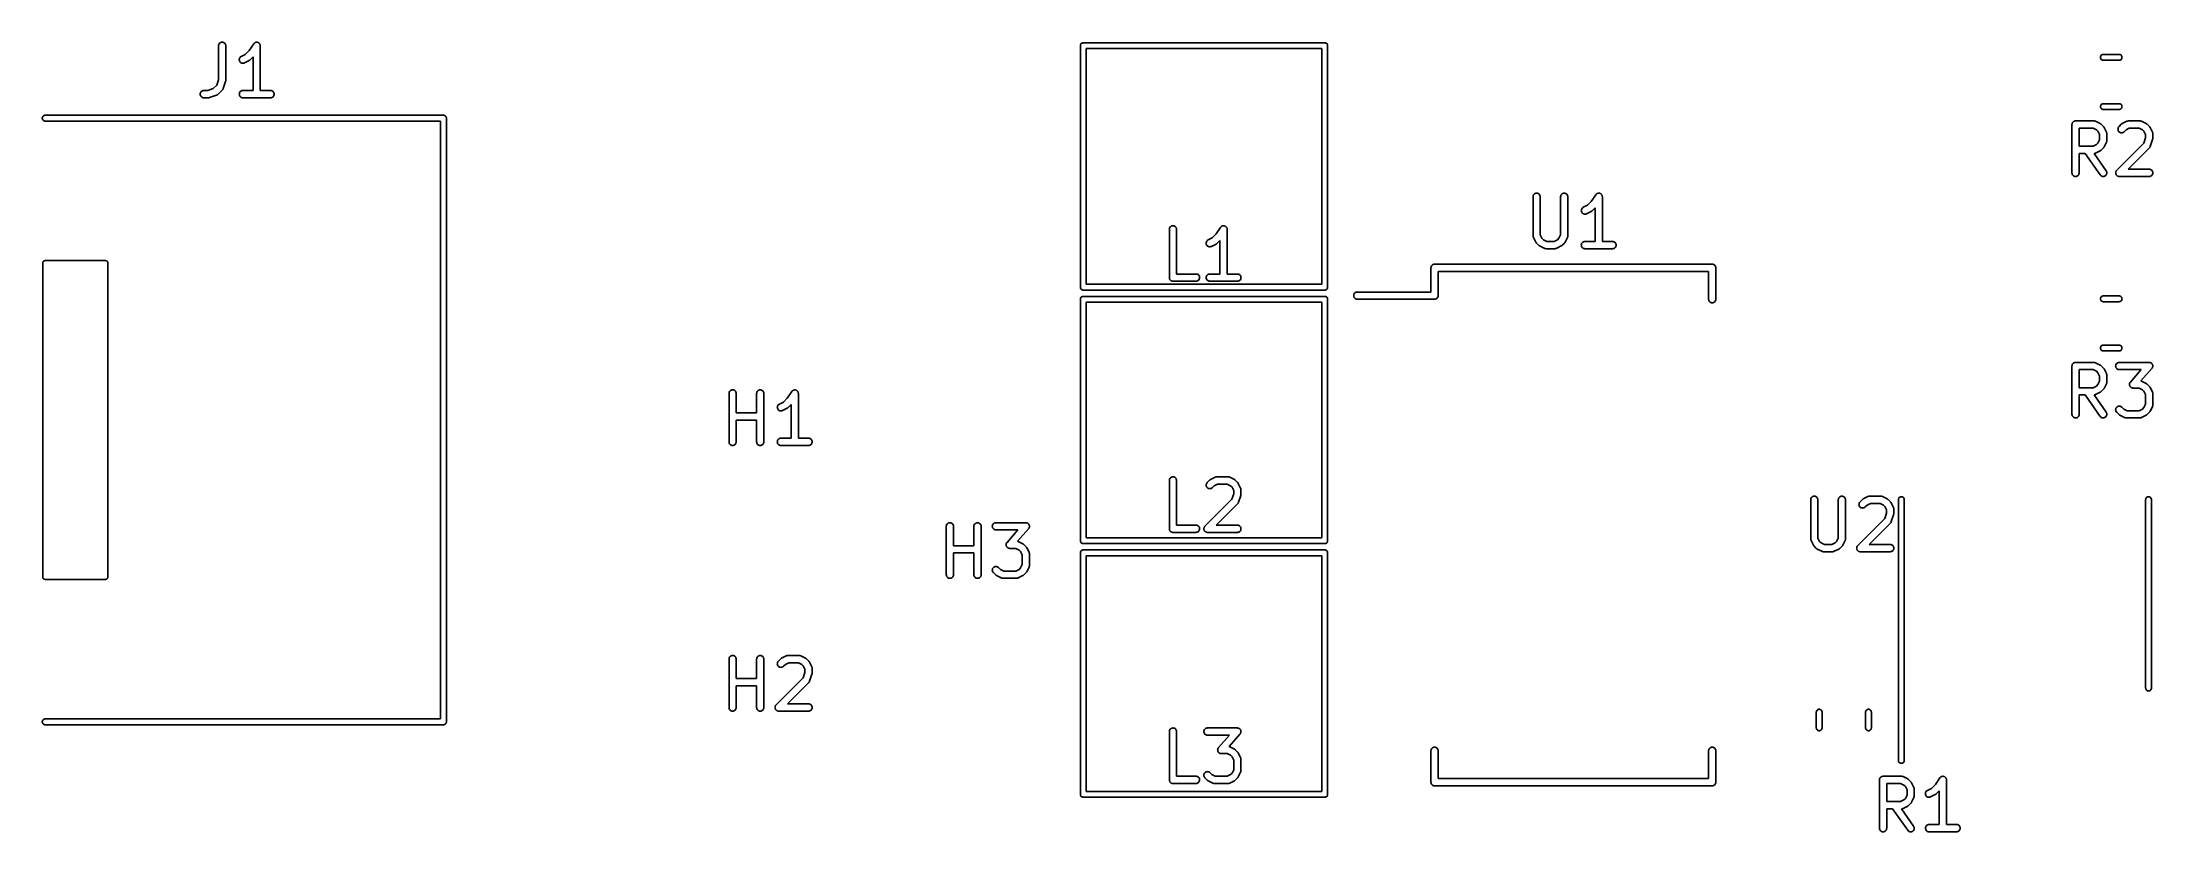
# Model space of a CAD drawing. Extents: x 99.9 to 143.6, y -108.5 to -92.2.
import ezdxf

# ---------------------------------------------------------------- set-up
doc = ezdxf.new("R2010")
doc.units = 0
doc.header["$MEASUREMENT"] = 0
doc.layers.add('BLACK', color=7, linetype='CONTINUOUS')

msp = doc.modelspace()

# ---------------------------------------------------------------- linework, layer by layer
at = {"layer": 'BLACK', "linetype": 'CONTINUOUS'}
for p, q in [((103.593, -92.2368), (103.598, -92.2228)), ((103.598, -92.2228), (103.605, -92.21)), ((103.605, -92.21), (103.614, -92.1988)), ((103.614, -92.1988), (103.626, -92.1896)), ((103.626, -92.1896), (103.639, -92.1828)), ((103.639, -92.1828), (103.653, -92.1787)), ((103.653, -92.1787), (103.667, -92.1774)), ((103.667, -92.1774), (103.682, -92.1789)), ((103.682, -92.1789), (103.696, -92.1832)), ((103.696, -92.1832), (103.709, -92.1902)), ((103.709, -92.1902), (103.72, -92.1995)), ((103.72, -92.1995), (103.729, -92.2109)), ((103.729, -92.2109), (103.736, -92.2238)), ((103.736, -92.2238), (103.74, -92.2378)), ((104.227, -92.3475), (104.319, -92.2108)), ((104.319, -92.2099), (104.324, -92.2043)), ((104.319, -92.21), (104.319, -92.2099)), ((104.319, -92.2108), (104.319, -92.21)), ((104.319, -92.21), (104.319, -92.21)), ((104.319, -92.21), (104.319, -92.21)), ((104.324, -92.2043), (104.328, -92.1988)), ((104.328, -92.1988), (104.329, -92.1988)), ((104.329, -92.1987), (104.334, -92.194)), ((104.329, -92.1988), (104.329, -92.1987)), ((104.334, -92.194), (104.34, -92.1896)), ((104.34, -92.1896), (104.347, -92.186)), ((104.34, -92.1896), (104.34, -92.1896)), ((104.34, -92.1896), (104.34, -92.1896)), ((104.347, -92.186), (104.353, -92.1828)), ((104.353, -92.1828), (104.36, -92.1807)), ((104.353, -92.1828), (104.353, -92.1828)), ((104.353, -92.1828), (104.353, -92.1828)), ((104.36, -92.1807), (104.367, -92.1787)), ((104.367, -92.1787), (104.374, -92.178)), ((104.367, -92.1787), (104.367, -92.1787)), ((104.367, -92.1787), (104.367, -92.1787)), ((104.374, -92.178), (104.381, -92.1774)), ((104.381, -92.1774), (104.382, -92.1774)), ((104.382, -92.1774), (104.382, -92.1774)), ((104.382, -92.1774), (104.389, -92.1782)), ((104.389, -92.1782), (104.396, -92.1789)), ((104.396, -92.1789), (104.396, -92.1789)), ((104.396, -92.1789), (104.396, -92.1789)), ((104.396, -92.1789), (104.404, -92.1812)), ((104.404, -92.1812), (104.41, -92.1832)), ((104.41, -92.1832), (104.41, -92.1833)), ((104.41, -92.1833), (104.41, -92.1833)), ((104.41, -92.1833), (104.417, -92.1868)), ((104.417, -92.1868), (104.423, -92.1902)), ((104.423, -92.1902), (104.423, -92.1902)), ((104.423, -92.1902), (104.423, -92.1903)), ((104.423, -92.1903), (104.429, -92.1949)), ((104.429, -92.1949), (104.434, -92.1995)), ((104.434, -92.1995), (104.434, -92.1996)), ((104.434, -92.1996), (104.434, -92.1996)), ((104.434, -92.1996), (104.439, -92.2056)), ((104.439, -92.2056), (104.443, -92.2109)), ((104.443, -92.2109), (104.443, -92.2109)), ((104.443, -92.2109), (104.443, -92.211)), ((104.443, -92.211), (104.447, -92.2179)), ((104.447, -92.2179), (104.45, -92.2238)), ((104.45, -92.2238), (104.45, -92.2239)), ((104.45, -92.2239), (104.45, -92.2239)), ((104.45, -92.2239), (104.453, -92.2311)), ((121.444, -92.2269), (121.45, -92.2165)), ((121.45, -92.2165), (121.457, -92.2074)), ((121.457, -92.2074), (121.467, -92.1999)), ((121.467, -92.1999), (121.477, -92.1943)), ((121.477, -92.1943), (121.488, -92.1909)), ((121.488, -92.1909), (121.497, -92.19)), ((121.497, -92.19), (121.5, -92.1897)), ((121.497, -92.19), (121.497, -92.19)), ((121.5, -92.1897), (121.503, -92.19)), ((121.503, -92.19), (126.497, -92.19)), ((126.497, -92.19), (126.5, -92.1897)), ((126.5, -92.1897), (126.503, -92.19)), ((126.503, -92.19), (126.503, -92.19)), ((126.503, -92.19), (126.512, -92.1909)), ((126.512, -92.1909), (126.523, -92.1943)), ((126.523, -92.1943), (126.533, -92.1999)), ((126.533, -92.1999), (126.543, -92.2074)), ((126.543, -92.2074), (126.55, -92.2165)), ((126.55, -92.2165), (126.556, -92.2269)), ((103.592, -92.2513), (103.593, -92.2368)), ((103.592, -92.2524), (103.592, -92.2513)), ((103.592, -92.9545), (103.592, -92.2524)), ((103.74, -92.2378), (103.742, -92.2524)), ((103.742, -92.2524), (103.742, -92.9667)), ((104.02, -92.543), (104.021, -92.5284)), ((104.023, -92.5575), (104.02, -92.543)), ((104.021, -92.5284), (104.024, -92.5141)), ((104.028, -92.5712), (104.023, -92.5575)), ((104.024, -92.5141), (104.03, -92.5008)), ((104.036, -92.5836), (104.028, -92.5712)), ((104.03, -92.5008), (104.039, -92.4889)), ((104.046, -92.5943), (104.036, -92.5836)), ((104.039, -92.4889), (104.049, -92.4788)), ((104.057, -92.6029), (104.046, -92.5943)), ((104.049, -92.4788), (104.062, -92.471)), ((104.071, -92.609), (104.057, -92.6029)), ((104.062, -92.471), (104.146, -92.4288)), ((104.085, -92.6124), (104.071, -92.609)), ((104.1, -92.613), (104.085, -92.6124)), ((104.114, -92.6107), (104.1, -92.613)), ((104.128, -92.6056), (104.114, -92.6107)), ((104.129, -92.6052), (104.128, -92.6056)), ((104.224, -92.5576), (104.129, -92.6052)), ((104.146, -92.4288), (104.227, -92.3475)), ((104.228, -92.5553), (104.224, -92.5576)), ((104.231, -92.5534), (104.228, -92.5553)), ((104.234, -92.5514), (104.231, -92.5534)), ((104.236, -92.5498), (104.234, -92.5514)), ((104.239, -92.5469), (104.236, -92.5498)), ((104.243, -92.5442), (104.239, -92.5469)), ((104.244, -92.5435), (104.243, -92.5442)), ((104.306, -92.4811), (104.244, -92.5435)), ((104.306, -93.1774), (104.306, -92.4811)), ((104.453, -92.2311), (104.455, -92.2378)), ((104.455, -92.2378), (104.455, -92.2379)), ((104.455, -92.2379), (104.455, -92.2379)), ((104.455, -92.2379), (104.455, -92.2453)), ((104.455, -92.2453), (104.456, -92.2524)), ((104.456, -92.2524), (104.456, -93.1774)), ((121.44, -92.25), (121.441, -92.2382)), ((121.44, -92.253), (121.44, -92.25)), ((121.44, -97.2471), (121.44, -92.253)), ((121.441, -92.2382), (121.444, -92.2269)), ((121.56, -92.31), (121.56, -97.19)), ((126.44, -92.31), (121.56, -92.31)), ((126.44, -97.19), (126.44, -92.31)), ((126.556, -92.2269), (126.559, -92.2382)), ((126.559, -92.2382), (126.56, -92.25)), ((126.56, -92.25), (126.56, -92.2529)), ((126.56, -92.2529), (126.56, -97.2471)), ((142.564, -92.49), (142.566, -92.4782)), ((142.566, -92.5018), (142.564, -92.49)), ((142.566, -92.4782), (142.569, -92.4669)), ((142.569, -92.5131), (142.566, -92.5018)), ((142.569, -92.4669), (142.575, -92.4565)), ((142.575, -92.5235), (142.569, -92.5131)), ((142.575, -92.4565), (142.582, -92.4474)), ((142.582, -92.5326), (142.575, -92.5235)), ((142.582, -92.4474), (142.591, -92.4399)), ((142.591, -92.5401), (142.582, -92.5326)), ((142.591, -92.4399), (142.602, -92.4343)), ((142.602, -92.5457), (142.591, -92.5401)), ((142.602, -92.4343), (142.613, -92.4309)), ((142.613, -92.5491), (142.602, -92.5457)), ((142.613, -92.4309), (142.622, -92.43)), ((142.622, -92.55), (142.613, -92.5491)), ((142.622, -92.43), (142.953, -92.43)), ((142.953, -92.55), (142.622, -92.55)), ((142.953, -92.43), (142.962, -92.4309)), ((142.962, -92.5491), (142.953, -92.55)), ((142.962, -92.4309), (142.973, -92.4343)), ((142.973, -92.5457), (142.962, -92.5491)), ((142.973, -92.4343), (142.984, -92.4399)), ((142.984, -92.5401), (142.973, -92.5457)), ((142.984, -92.4399), (142.993, -92.4474)), ((142.993, -92.5326), (142.984, -92.5401)), ((142.993, -92.4474), (143, -92.4565)), ((143, -92.5235), (142.993, -92.5326)), ((143, -92.4565), (143.006, -92.4669)), ((143.006, -92.5131), (143, -92.5235)), ((143.006, -92.4669), (143.009, -92.4782)), ((143.009, -92.5018), (143.006, -92.5131)), ((143.009, -92.4782), (143.011, -92.49)), ((143.011, -92.49), (143.009, -92.5018)), ((103.483, -93.1392), (103.553, -93.069)), ((103.553, -93.069), (103.592, -92.9545)), ((103.738, -92.9904), (103.69, -93.1332)), ((103.739, -92.9863), (103.738, -92.9904)), ((103.74, -92.9823), (103.739, -92.9863)), ((103.741, -92.9761), (103.74, -92.9792)), ((103.74, -92.9792), (103.74, -92.9823)), ((103.742, -92.9677), (103.741, -92.9719)), ((103.741, -92.9719), (103.741, -92.9761)), ((103.742, -92.9667), (103.742, -92.9677)), ((103.211, -93.2519), (103.212, -93.2373)), ((103.212, -93.2664), (103.211, -93.2519)), ((103.212, -93.2373), (103.217, -93.2233)), ((103.216, -93.2805), (103.212, -93.2664)), ((103.223, -93.2934), (103.216, -93.2805)), ((103.217, -93.2233), (103.224, -93.2104)), ((103.232, -93.3049), (103.223, -93.2934)), ((103.224, -93.2104), (103.233, -93.1992)), ((103.243, -93.3143), (103.232, -93.3049)), ((103.233, -93.1992), (103.244, -93.1899)), ((103.256, -93.3213), (103.243, -93.3143)), ((103.244, -93.1899), (103.257, -93.183)), ((103.27, -93.3257), (103.256, -93.3213)), ((103.257, -93.183), (103.271, -93.1788)), ((103.285, -93.3274), (103.27, -93.3257)), ((103.271, -93.1788), (103.286, -93.1774)), ((103.286, -93.3274), (103.285, -93.3274)), ((103.286, -93.1774), (103.369, -93.1774)), ((103.381, -93.3274), (103.286, -93.3274)), ((103.369, -93.1774), (103.483, -93.1392)), ((103.385, -93.327), (103.381, -93.3274)), ((103.389, -93.3269), (103.385, -93.327)), ((103.392, -93.3263), (103.389, -93.3269)), ((103.396, -93.326), (103.392, -93.3263)), ((103.4, -93.3247), (103.396, -93.326)), ((103.404, -93.3239), (103.4, -93.3247)), ((103.405, -93.3235), (103.404, -93.3239)), ((103.548, -93.2759), (103.405, -93.3235)), ((103.55, -93.275), (103.548, -93.2759)), ((103.552, -93.2744), (103.55, -93.275)), ((103.556, -93.272), (103.552, -93.2744)), ((103.561, -93.27), (103.556, -93.272)), ((103.563, -93.2687), (103.561, -93.27)), ((103.565, -93.2677), (103.563, -93.2687)), ((103.569, -93.2645), (103.565, -93.2677)), ((103.573, -93.2615), (103.569, -93.2645)), ((103.574, -93.2599), (103.573, -93.2615)), ((103.576, -93.2585), (103.574, -93.2599)), ((103.577, -93.2578), (103.576, -93.2585)), ((103.672, -93.1626), (103.577, -93.2578)), ((103.673, -93.1609), (103.672, -93.1626)), ((103.675, -93.1594), (103.673, -93.1609)), ((103.678, -93.1552), (103.675, -93.1594)), ((103.681, -93.1512), (103.678, -93.1552)), ((103.682, -93.1493), (103.681, -93.1512)), ((103.684, -93.1475), (103.682, -93.1493)), ((103.686, -93.1429), (103.684, -93.1475)), ((103.688, -93.1383), (103.686, -93.1429)), ((103.689, -93.1362), (103.688, -93.1383)), ((103.69, -93.1342), (103.689, -93.1362)), ((103.69, -93.1332), (103.69, -93.1342)), ((104.02, -93.2519), (104.022, -93.2373)), ((104.022, -93.2664), (104.02, -93.2519)), ((104.022, -93.2373), (104.026, -93.2233)), ((104.026, -93.2805), (104.022, -93.2664)), ((104.026, -93.2233), (104.033, -93.2104)), ((104.032, -93.2934), (104.026, -93.2805)), ((104.042, -93.3049), (104.032, -93.2934)), ((104.033, -93.2104), (104.042, -93.1992)), ((104.042, -93.1992), (104.054, -93.1899)), ((104.053, -93.3143), (104.042, -93.3049)), ((104.066, -93.3213), (104.053, -93.3143)), ((104.054, -93.1899), (104.067, -93.183)), ((104.08, -93.3257), (104.066, -93.3213)), ((104.067, -93.183), (104.081, -93.1788)), ((104.094, -93.3274), (104.08, -93.3257)), ((104.081, -93.1788), (104.095, -93.1774)), ((104.095, -93.3274), (104.094, -93.3274)), ((104.095, -93.1774), (104.306, -93.1774)), ((104.667, -93.3274), (104.095, -93.3274)), ((104.456, -93.1774), (104.667, -93.1774)), ((104.667, -93.1774), (104.668, -93.1774)), ((104.681, -93.326), (104.667, -93.3274)), ((104.668, -93.1774), (104.682, -93.179)), ((104.695, -93.3217), (104.681, -93.326)), ((104.682, -93.179), (104.696, -93.1834)), ((104.708, -93.3148), (104.695, -93.3217)), ((104.696, -93.1834), (104.709, -93.1905)), ((104.72, -93.3056), (104.708, -93.3148)), ((104.709, -93.1905), (104.72, -93.1999)), ((104.72, -93.1999), (104.729, -93.2113)), ((104.729, -93.2943), (104.72, -93.3056)), ((104.729, -93.2113), (104.736, -93.2243)), ((104.736, -93.2814), (104.729, -93.2943)), ((104.736, -93.2243), (104.74, -93.2383)), ((104.74, -93.2675), (104.736, -93.2814)), ((104.74, -93.2383), (104.742, -93.2529)), ((104.742, -93.2529), (104.74, -93.2675)), ((142.564, -93.51), (142.566, -93.4982)), ((142.566, -93.5218), (142.564, -93.51)), ((142.566, -93.4982), (142.569, -93.4869)), ((142.569, -93.5331), (142.566, -93.5218)), ((142.569, -93.4869), (142.575, -93.4765)), ((142.575, -93.5435), (142.569, -93.5331)), ((142.575, -93.4765), (142.582, -93.4674)), ((142.582, -93.4674), (142.591, -93.4599)), ((142.591, -93.4599), (142.602, -93.4543)), ((142.602, -93.4543), (142.613, -93.4509)), ((142.613, -93.4509), (142.622, -93.45)), ((142.622, -93.45), (142.953, -93.45)), ((142.953, -93.45), (142.962, -93.4509)), ((142.962, -93.4509), (142.973, -93.4543)), ((142.973, -93.4543), (142.984, -93.4599)), ((142.984, -93.4599), (142.993, -93.4674)), ((142.993, -93.4674), (143, -93.4765)), ((143, -93.4765), (143.006, -93.4869)), ((143.006, -93.5331), (143, -93.5435)), ((143.006, -93.4869), (143.009, -93.4982)), ((143.009, -93.5218), (143.006, -93.5331)), ((143.009, -93.4982), (143.011, -93.51)), ((143.011, -93.51), (143.009, -93.5218)), ((99.9397, -93.75), (99.9409, -93.7382)), ((99.9409, -93.7618), (99.9397, -93.75)), ((99.9409, -93.7382), (99.9443, -93.7269)), ((99.9443, -93.7731), (99.9409, -93.7618)), ((99.9443, -93.7269), (99.9499, -93.7165)), ((99.9499, -93.7835), (99.9443, -93.7731)), ((99.9499, -93.7165), (99.9574, -93.7074)), ((99.9574, -93.7926), (99.9499, -93.7835)), ((99.9574, -93.7074), (99.9665, -93.6999)), ((99.9665, -93.8001), (99.9574, -93.7926)), ((99.9665, -93.6999), (99.9769, -93.6943)), ((99.9769, -93.8057), (99.9665, -93.8001)), ((99.9769, -93.6943), (99.9882, -93.6909)), ((99.9882, -93.8091), (99.9769, -93.8057)), ((99.9882, -93.6909), (99.9971, -93.69)), ((99.9971, -93.81), (99.9882, -93.8091)), ((99.9971, -93.69), (108.247, -93.69)), ((108.19, -93.81), (99.9971, -93.81)), ((108.19, -106.19), (108.19, -93.81)), ((108.247, -93.69), (108.25, -93.6897)), ((108.25, -93.6897), (108.253, -93.69)), ((108.253, -93.69), (108.253, -93.69)), ((108.253, -93.69), (108.262, -93.6909)), ((108.262, -93.6909), (108.273, -93.6943)), ((108.273, -93.6943), (108.283, -93.6999)), ((108.283, -93.6999), (108.293, -93.7074)), ((108.293, -93.7074), (108.3, -93.7165)), ((108.3, -93.7165), (108.306, -93.7269)), ((108.306, -93.7269), (108.309, -93.7382)), ((108.309, -93.7382), (108.31, -93.75)), ((108.31, -93.75), (108.31, -93.7529)), ((108.31, -93.7529), (108.31, -106.247)), ((141.974, -93.8813), (141.975, -93.8743)), ((141.974, -93.8818), (141.974, -93.8813)), ((141.974, -93.8819), (141.974, -93.8818)), ((141.974, -93.8824), (141.974, -93.8819)), ((141.974, -93.8819), (141.974, -93.8819)), ((141.974, -94.8824), (141.974, -93.8824)), ((141.975, -93.8743), (141.976, -93.8673)), ((141.976, -93.8668), (141.978, -93.8601)), ((141.976, -93.867), (141.976, -93.8668)), ((141.976, -93.8673), (141.976, -93.867)), ((141.978, -93.8601), (141.98, -93.8533)), ((141.98, -93.8528), (141.984, -93.8466)), ((141.98, -93.8531), (141.98, -93.8528)), ((141.98, -93.8533), (141.98, -93.8531)), ((141.984, -93.8466), (141.987, -93.8404)), ((141.987, -93.8402), (141.988, -93.84)), ((141.987, -93.8404), (141.987, -93.8402)), ((141.988, -93.84), (141.992, -93.8346)), ((141.992, -93.8346), (141.997, -93.8292)), ((141.997, -93.8288), (142.002, -93.8244)), ((141.997, -93.829), (141.997, -93.8288)), ((141.997, -93.8292), (141.997, -93.829)), ((142.002, -93.8244), (142.008, -93.8199)), ((142.008, -93.8196), (142.015, -93.8164)), ((142.008, -93.8198), (142.008, -93.8196)), ((142.008, -93.8199), (142.008, -93.8198)), ((142.015, -93.8164), (142.021, -93.813)), ((142.021, -93.8128), (142.028, -93.8108)), ((142.021, -93.813), (142.021, -93.8128)), ((142.021, -93.813), (142.021, -93.813)), ((142.028, -93.8108), (142.035, -93.8088)), ((142.035, -93.8087), (142.042, -93.8081)), ((142.035, -93.8088), (142.035, -93.8087)), ((142.035, -93.8088), (142.035, -93.8088)), ((142.042, -93.8081), (142.049, -93.8074)), ((142.049, -93.8074), (142.43, -93.8074)), ((142.124, -93.9574), (142.124, -94.3312)), ((142.413, -93.9574), (142.124, -93.9574)), ((142.481, -93.9916), (142.413, -93.9574)), ((142.43, -93.8074), (142.431, -93.8074)), ((142.431, -93.8074), (142.434, -93.8076)), ((142.434, -93.8076), (142.436, -93.8076)), ((142.436, -93.8076), (142.441, -93.8084)), ((142.441, -93.8084), (142.446, -93.809)), ((142.446, -93.809), (142.448, -93.8097)), ((142.448, -93.8097), (142.45, -93.8101)), ((142.45, -93.8101), (142.455, -93.8119)), ((142.455, -93.8119), (142.46, -93.8134)), ((142.46, -93.8134), (142.462, -93.8145)), ((142.462, -93.8145), (142.464, -93.8153)), ((142.464, -93.8153), (142.559, -93.8629)), ((142.559, -93.8629), (142.56, -93.8634)), ((142.56, -93.8634), (142.564, -93.8657)), ((142.564, -93.8657), (142.567, -93.8677)), ((142.567, -93.8677), (142.57, -93.8697)), ((142.57, -93.8697), (142.572, -93.8714)), ((142.572, -93.8714), (142.575, -93.8743)), ((142.582, -93.5526), (142.575, -93.5435)), ((142.575, -93.8743), (142.579, -93.877)), ((142.579, -93.877), (142.626, -93.9246)), ((142.591, -93.5601), (142.582, -93.5526)), ((142.602, -93.5657), (142.591, -93.5601)), ((142.613, -93.5691), (142.602, -93.5657)), ((142.622, -93.57), (142.613, -93.5691)), ((142.953, -93.57), (142.622, -93.57)), ((142.626, -93.9246), (142.627, -93.9253)), ((142.627, -93.9253), (142.63, -93.9286)), ((142.63, -93.9286), (142.633, -93.9317)), ((142.633, -93.9317), (142.634, -93.9343)), ((142.634, -93.9343), (142.636, -93.9368)), ((142.636, -93.9368), (142.638, -93.9405)), ((142.638, -93.9405), (142.64, -93.9441)), ((142.64, -93.9441), (142.688, -94.0393)), ((142.927, -93.9774), (142.928, -93.9628)), ((142.928, -93.9628), (142.933, -93.9488)), ((142.933, -93.9488), (142.939, -93.9359)), ((142.939, -93.9359), (142.949, -93.9246)), ((142.949, -93.9246), (142.996, -93.877)), ((142.962, -93.5691), (142.953, -93.57)), ((142.973, -93.5657), (142.962, -93.5691)), ((142.984, -93.5601), (142.973, -93.5657)), ((142.993, -93.5526), (142.984, -93.5601)), ((143, -93.5435), (142.993, -93.5526)), ((142.996, -93.877), (142.997, -93.8762)), ((142.997, -93.8762), (143, -93.8736)), ((143, -93.8736), (143.003, -93.8707)), ((143.003, -93.8707), (143.006, -93.869)), ((143.006, -93.869), (143.009, -93.8671)), ((143.009, -93.8671), (143.012, -93.8652)), ((143.012, -93.8652), (143.016, -93.8629)), ((143.016, -93.8629), (143.111, -93.8153)), ((143.162, -93.9574), (143.094, -93.9916)), ((143.111, -93.8153), (143.112, -93.8148)), ((143.112, -93.8148), (143.114, -93.8141)), ((143.114, -93.8141), (143.116, -93.813)), ((143.116, -93.813), (143.121, -93.8116)), ((143.121, -93.8116), (143.126, -93.8098)), ((143.126, -93.8098), (143.128, -93.8094)), ((143.128, -93.8094), (143.13, -93.8088)), ((143.13, -93.8088), (143.135, -93.8083)), ((143.135, -93.8083), (143.14, -93.8075)), ((143.14, -93.8075), (143.142, -93.8076)), ((143.142, -93.8076), (143.145, -93.8074)), ((143.145, -93.8074), (143.383, -93.8074)), ((143.365, -93.9574), (143.162, -93.9574)), ((143.434, -93.9916), (143.365, -93.9574)), ((143.383, -93.8074), (143.384, -93.8074)), ((143.384, -93.8074), (143.386, -93.8076)), ((143.386, -93.8076), (143.388, -93.8076)), ((143.388, -93.8076), (143.393, -93.8084)), ((143.393, -93.8084), (143.398, -93.809)), ((143.398, -93.809), (143.4, -93.8097)), ((143.4, -93.8097), (143.403, -93.8101)), ((143.403, -93.8101), (143.407, -93.8119)), ((143.407, -93.8119), (143.412, -93.8134)), ((143.412, -93.8134), (143.414, -93.8145)), ((143.414, -93.8145), (143.416, -93.8153)), ((143.416, -93.8153), (143.512, -93.8629)), ((143.512, -93.8629), (143.512, -93.8634)), ((143.512, -93.8634), (143.516, -93.8657)), ((143.516, -93.8657), (143.52, -93.8677)), ((143.52, -93.8677), (143.522, -93.8697)), ((143.522, -93.8697), (143.525, -93.8714)), ((143.525, -93.8714), (143.528, -93.8743)), ((143.528, -93.8743), (143.531, -93.877)), ((143.531, -93.877), (143.579, -93.9246)), ((143.579, -93.9246), (143.579, -93.9253)), ((143.579, -93.9253), (143.582, -93.9286)), ((143.582, -93.9286), (143.585, -93.9317)), ((143.585, -93.9317), (143.587, -93.9343)), ((143.587, -93.9343), (143.588, -93.9368)), ((143.588, -93.9368), (143.59, -93.9405)), ((143.59, -93.9405), (143.593, -93.9441)), ((143.593, -93.9441), (143.64, -94.0393)), ((142.124, -94.3312), (142.413, -94.3312)), ((142.413, -94.3312), (142.481, -94.2969)), ((142.512, -94.022), (142.481, -93.9916)), ((142.481, -94.2969), (142.512, -94.2665)), ((142.546, -94.0906), (142.512, -94.022)), ((142.512, -94.2665), (142.546, -94.198)), ((142.546, -94.198), (142.546, -94.0906)), ((142.626, -94.364), (142.579, -94.4116)), ((142.629, -94.3607), (142.626, -94.364)), ((142.632, -94.3577), (142.629, -94.3607)), ((142.634, -94.3551), (142.632, -94.3577)), ((142.636, -94.3527), (142.634, -94.3551)), ((142.638, -94.349), (142.636, -94.3527)), ((142.64, -94.3454), (142.638, -94.349)), ((142.688, -94.2493), (142.64, -94.3445)), ((142.64, -94.3445), (142.64, -94.3454)), ((142.688, -94.0393), (142.688, -94.0403)), ((142.688, -94.0403), (142.689, -94.0423)), ((142.689, -94.2472), (142.688, -94.2493)), ((142.689, -94.0423), (142.69, -94.0443)), ((142.69, -94.2453), (142.689, -94.2472)), ((142.69, -94.0443), (142.692, -94.0492)), ((142.691, -94.2404), (142.69, -94.2453)), ((142.693, -94.2356), (142.691, -94.2404)), ((142.692, -94.0492), (142.693, -94.054)), ((142.693, -94.054), (142.694, -94.0562)), ((142.694, -94.2334), (142.693, -94.2356)), ((142.694, -94.0562), (142.694, -94.0583)), ((142.694, -94.0583), (142.695, -94.0634)), ((142.695, -94.2262), (142.694, -94.2313)), ((142.694, -94.2313), (142.694, -94.2334)), ((142.695, -94.0634), (142.696, -94.0685)), ((142.696, -94.2212), (142.695, -94.2262)), ((142.696, -94.0685), (142.696, -94.0707)), ((142.696, -94.0707), (142.696, -94.0729)), ((142.696, -94.0729), (142.696, -94.2157)), ((142.696, -94.2157), (142.696, -94.2168)), ((142.696, -94.2168), (142.696, -94.219)), ((142.696, -94.219), (142.696, -94.2212)), ((142.901, -94.8293), (143.46, -94.2704)), ((142.928, -93.9919), (142.927, -93.9774)), ((142.932, -94.006), (142.928, -93.9919)), ((142.939, -94.0189), (142.932, -94.006)), ((142.948, -94.0303), (142.939, -94.0189)), ((142.96, -94.0397), (142.948, -94.0303)), ((142.972, -94.0467), (142.96, -94.0397)), ((142.986, -94.051), (142.972, -94.0467)), ((143.001, -94.0526), (142.986, -94.051)), ((143.016, -94.0513), (143.001, -94.0526)), ((143.03, -94.0473), (143.016, -94.0513)), ((143.043, -94.0405), (143.03, -94.0473)), ((143.054, -94.0314), (143.043, -94.0405)), ((143.055, -94.0307), (143.054, -94.0314)), ((143.094, -93.9916), (143.055, -94.0307)), ((143.579, -94.364), (143.135, -94.8074)), ((143.464, -94.022), (143.434, -93.9916)), ((143.46, -94.2704), (143.498, -94.1559)), ((143.498, -94.0906), (143.464, -94.022)), ((143.498, -94.1559), (143.498, -94.0906)), ((143.58, -94.3623), (143.579, -94.364)), ((143.582, -94.3608), (143.58, -94.3623)), ((143.585, -94.3566), (143.582, -94.3608)), ((143.588, -94.3527), (143.585, -94.3566)), ((143.589, -94.3507), (143.588, -94.3527)), ((143.59, -94.3489), (143.589, -94.3507)), ((143.592, -94.3443), (143.59, -94.3489)), ((143.595, -94.3398), (143.592, -94.3443)), ((143.596, -94.3357), (143.595, -94.3377)), ((143.595, -94.3377), (143.595, -94.3398)), ((143.597, -94.3347), (143.596, -94.3357)), ((143.644, -94.1918), (143.597, -94.3347)), ((143.64, -94.0393), (143.641, -94.0403)), ((143.641, -94.0403), (143.642, -94.0423)), ((143.642, -94.0423), (143.643, -94.0443)), ((143.643, -94.0443), (143.644, -94.0492)), ((143.644, -94.0492), (143.646, -94.054)), ((143.645, -94.1877), (143.644, -94.1918)), ((143.647, -94.1837), (143.645, -94.1877)), ((143.646, -94.054), (143.646, -94.0562)), ((143.646, -94.0562), (143.647, -94.0583)), ((143.647, -94.0583), (143.647, -94.0634)), ((143.647, -94.0634), (143.648, -94.0685)), ((143.648, -94.1775), (143.647, -94.1806)), ((143.647, -94.1806), (143.647, -94.1837)), ((143.648, -94.0685), (143.648, -94.0707)), ((143.648, -94.0707), (143.648, -94.0729)), ((143.648, -94.0729), (143.648, -94.1681)), ((143.648, -94.1681), (143.648, -94.1691)), ((143.648, -94.1691), (143.648, -94.1733)), ((143.648, -94.1733), (143.648, -94.1775)), ((142.248, -94.4812), (142.124, -94.4812)), ((142.124, -94.4812), (142.124, -94.8824)), ((142.559, -94.9254), (142.248, -94.4812)), ((142.433, -94.481), (142.431, -94.4811)), ((142.431, -94.4811), (142.682, -94.8394)), ((142.435, -94.4811), (142.433, -94.481)), ((142.44, -94.4803), (142.435, -94.4811)), ((142.445, -94.4798), (142.44, -94.4803)), ((142.447, -94.4791), (142.445, -94.4798)), ((142.449, -94.4788), (142.447, -94.4791)), ((142.454, -94.477), (142.449, -94.4788)), ((142.459, -94.4755), (142.454, -94.477)), ((142.461, -94.4745), (142.459, -94.4755)), ((142.463, -94.4737), (142.461, -94.4745)), ((142.464, -94.4733), (142.463, -94.4737)), ((142.559, -94.4257), (142.464, -94.4733)), ((142.563, -94.4234), (142.559, -94.4257)), ((142.566, -94.4215), (142.563, -94.4234)), ((142.569, -94.4195), (142.566, -94.4215)), ((142.572, -94.4179), (142.569, -94.4195)), ((142.575, -94.415), (142.572, -94.4179)), ((142.578, -94.4123), (142.575, -94.415)), ((142.579, -94.4116), (142.578, -94.4123)), ((142.682, -94.8394), (142.683, -94.8402)), ((142.683, -94.8402), (142.69, -94.8531)), ((142.885, -94.8533), (142.888, -94.847)), ((142.888, -94.847), (142.892, -94.8407)), ((142.892, -94.8404), (142.897, -94.8349)), ((142.892, -94.8406), (142.892, -94.8404)), ((142.892, -94.8407), (142.892, -94.8406)), ((142.897, -94.8349), (142.901, -94.8293)), ((143.135, -94.8074), (143.573, -94.8074)), ((143.573, -94.8074), (143.574, -94.8074)), ((143.574, -94.8074), (143.589, -94.809)), ((143.589, -94.809), (143.603, -94.8134)), ((143.603, -94.8134), (143.616, -94.8205)), ((143.616, -94.8205), (143.627, -94.8299)), ((143.627, -94.8299), (143.636, -94.8413)), ((143.636, -94.8413), (143.643, -94.8543)), ((141.976, -94.8969), (141.974, -94.8824)), ((141.98, -94.911), (141.976, -94.8969)), ((141.987, -94.9239), (141.98, -94.911)), ((141.996, -94.9352), (141.987, -94.9239)), ((142.007, -94.9446), (141.996, -94.9352)), ((142.02, -94.9515), (142.007, -94.9446)), ((142.034, -94.9558), (142.02, -94.9515)), ((142.049, -94.9574), (142.034, -94.9558)), ((142.063, -94.9561), (142.049, -94.9574)), ((142.077, -94.9519), (142.063, -94.9561)), ((142.09, -94.9451), (142.077, -94.9519)), ((142.102, -94.936), (142.09, -94.9451)), ((142.111, -94.9248), (142.102, -94.936)), ((142.118, -94.9119), (142.111, -94.9248)), ((142.123, -94.898), (142.118, -94.9119)), ((142.124, -94.8834), (142.123, -94.898)), ((142.124, -94.8824), (142.124, -94.8834)), ((142.569, -94.9365), (142.559, -94.9254)), ((142.58, -94.9456), (142.569, -94.9365)), ((142.593, -94.9522), (142.58, -94.9456)), ((142.608, -94.9562), (142.593, -94.9522)), ((142.622, -94.9574), (142.608, -94.9562)), ((142.637, -94.9557), (142.622, -94.9574)), ((142.651, -94.9512), (142.637, -94.9557)), ((142.663, -94.9441), (142.651, -94.9512)), ((142.675, -94.9347), (142.663, -94.9441)), ((142.684, -94.9232), (142.675, -94.9347)), ((142.69, -94.9102), (142.684, -94.9232)), ((142.69, -94.8531), (142.694, -94.8671)), ((142.695, -94.8962), (142.69, -94.9102)), ((142.694, -94.8671), (142.696, -94.8816)), ((142.696, -94.8816), (142.695, -94.8962)), ((142.879, -94.8819), (142.88, -94.8748)), ((142.879, -94.882), (142.879, -94.8819)), ((142.879, -94.8821), (142.879, -94.882)), ((142.88, -94.8893), (142.879, -94.8821)), ((142.88, -94.8748), (142.881, -94.8676)), ((142.88, -94.8964), (142.88, -94.8893)), ((142.881, -94.8966), (142.88, -94.8964)), ((142.881, -94.8673), (142.883, -94.8604)), ((142.881, -94.8674), (142.881, -94.8673)), ((142.881, -94.8676), (142.881, -94.8674)), ((142.881, -94.8967), (142.881, -94.8966)), ((142.883, -94.9036), (142.881, -94.8967)), ((142.883, -94.8604), (142.885, -94.8536)), ((142.885, -94.9105), (142.883, -94.9036)), ((142.885, -94.8534), (142.885, -94.8533)), ((142.885, -94.8536), (142.885, -94.8534)), ((142.885, -94.9106), (142.885, -94.9105)), ((142.885, -94.9107), (142.885, -94.9106)), ((142.888, -94.9173), (142.885, -94.9107)), ((142.891, -94.9234), (142.888, -94.9173)), ((142.891, -94.9235), (142.891, -94.9234)), ((142.892, -94.9237), (142.891, -94.9235)), ((142.896, -94.9293), (142.892, -94.9237)), ((142.901, -94.9349), (142.896, -94.9293)), ((142.901, -94.935), (142.901, -94.9349)), ((142.901, -94.9349), (142.901, -94.9349)), ((142.906, -94.9396), (142.901, -94.935)), ((142.912, -94.9443), (142.906, -94.9396)), ((142.912, -94.9444), (142.912, -94.9443)), ((142.912, -94.9443), (142.912, -94.9443)), ((142.918, -94.9479), (142.912, -94.9444)), ((142.925, -94.9513), (142.918, -94.9479)), ((142.925, -94.9514), (142.925, -94.9513)), ((142.932, -94.9536), (142.925, -94.9514)), ((142.925, -94.9514), (142.925, -94.9514)), ((142.939, -94.9557), (142.932, -94.9536)), ((142.939, -94.9558), (142.939, -94.9557)), ((142.946, -94.9566), (142.939, -94.9558)), ((142.939, -94.9558), (142.939, -94.9558)), ((142.953, -94.9574), (142.946, -94.9566)), ((142.954, -94.9574), (142.953, -94.9574)), ((142.953, -94.9574), (142.953, -94.9574)), ((142.953, -94.9574), (142.953, -94.9574)), ((142.953, -94.9574), (142.953, -94.9574)), ((143.573, -94.9574), (142.954, -94.9574)), ((143.588, -94.956), (143.573, -94.9574)), ((143.602, -94.9517), (143.588, -94.956)), ((143.615, -94.9448), (143.602, -94.9517)), ((143.626, -94.9356), (143.615, -94.9448)), ((143.635, -94.9243), (143.626, -94.9356)), ((143.642, -94.9114), (143.635, -94.9243)), ((143.647, -94.8975), (143.642, -94.9114)), ((143.643, -94.8543), (143.647, -94.8683)), ((143.647, -94.8683), (143.648, -94.8829)), ((143.648, -94.8829), (143.647, -94.8975)), ((130.813, -95.3763), (130.815, -95.3618)), ((130.813, -95.3774), (130.813, -95.3763)), ((130.813, -96.1869), (130.813, -95.3774)), ((130.815, -95.3618), (130.819, -95.3478)), ((130.819, -95.3478), (130.826, -95.335)), ((130.826, -95.335), (130.836, -95.3238)), ((130.836, -95.3238), (130.847, -95.3146)), ((130.847, -95.3146), (130.86, -95.3078)), ((130.86, -95.3078), (130.874, -95.3037)), ((130.874, -95.3037), (130.889, -95.3024)), ((130.889, -95.3024), (130.903, -95.3039)), ((130.903, -95.3039), (130.917, -95.3082)), ((130.917, -95.3082), (130.93, -95.3152)), ((130.93, -95.3152), (130.941, -95.3245)), ((130.941, -95.3245), (130.951, -95.3359)), ((130.951, -95.3359), (130.957, -95.3488)), ((130.957, -95.3488), (130.962, -95.3628)), ((130.962, -95.3628), (130.963, -95.3774)), ((130.963, -95.3774), (130.963, -96.1692)), ((131.385, -95.3763), (131.386, -95.3618)), ((131.385, -95.3774), (131.385, -95.3763)), ((131.385, -96.1692), (131.385, -95.3774)), ((131.386, -95.3618), (131.391, -95.3478)), ((131.391, -95.3478), (131.398, -95.335)), ((131.398, -95.335), (131.407, -95.3238)), ((131.407, -95.3238), (131.418, -95.3146)), ((131.418, -95.3146), (131.431, -95.3078)), ((131.431, -95.3078), (131.445, -95.3037)), ((131.445, -95.3037), (131.46, -95.3024)), ((131.46, -95.3024), (131.475, -95.3039)), ((131.475, -95.3039), (131.489, -95.3082)), ((131.489, -95.3082), (131.501, -95.3152)), ((131.501, -95.3152), (131.513, -95.3245)), ((131.513, -95.3245), (131.522, -95.3359)), ((131.522, -95.3359), (131.529, -95.3488)), ((131.529, -95.3488), (131.533, -95.3628)), ((131.533, -95.3628), (131.535, -95.3774)), ((131.535, -95.3774), (131.535, -96.1869)), ((131.813, -95.668), (131.814, -95.6534)), ((131.816, -95.6825), (131.813, -95.668)), ((131.814, -95.6534), (131.817, -95.6391)), ((131.821, -95.6962), (131.816, -95.6825)), ((131.817, -95.6391), (131.823, -95.6258)), ((131.828, -95.7086), (131.821, -95.6962)), ((131.823, -95.6258), (131.832, -95.6139)), ((131.838, -95.7193), (131.828, -95.7086)), ((131.832, -95.6139), (131.842, -95.6038)), ((131.85, -95.7279), (131.838, -95.7193)), ((131.842, -95.6038), (131.855, -95.596)), ((131.855, -95.596), (131.939, -95.5538)), ((132.017, -95.6826), (131.922, -95.7302)), ((131.939, -95.5538), (132.02, -95.4725)), ((132.02, -95.6803), (132.017, -95.6826)), ((132.02, -95.4725), (132.111, -95.3358)), ((132.024, -95.6784), (132.02, -95.6803)), ((132.027, -95.6764), (132.024, -95.6784)), ((132.029, -95.6748), (132.027, -95.6764)), ((132.032, -95.6719), (132.029, -95.6748)), ((132.036, -95.6692), (132.032, -95.6719)), ((132.099, -95.6061), (132.036, -95.6685)), ((132.036, -95.6685), (132.036, -95.6692)), ((132.099, -96.3024), (132.099, -95.6061)), ((132.111, -95.3358), (132.112, -95.335)), ((132.112, -95.3349), (132.117, -95.3293)), ((132.112, -95.335), (132.112, -95.3349)), ((132.112, -95.335), (132.112, -95.335)), ((132.112, -95.335), (132.112, -95.335)), ((132.117, -95.3293), (132.121, -95.3238)), ((132.121, -95.3237), (132.127, -95.319)), ((132.121, -95.3238), (132.121, -95.3237)), ((132.121, -95.3238), (132.121, -95.3238)), ((132.127, -95.319), (132.133, -95.3146)), ((132.133, -95.3146), (132.14, -95.311)), ((132.133, -95.3146), (132.133, -95.3146)), ((132.133, -95.3146), (132.133, -95.3146)), ((132.14, -95.311), (132.146, -95.3078)), ((132.146, -95.3078), (132.153, -95.3057)), ((132.146, -95.3078), (132.146, -95.3078)), ((132.146, -95.3078), (132.146, -95.3078)), ((132.153, -95.3057), (132.16, -95.3037)), ((132.16, -95.3037), (132.167, -95.303)), ((132.16, -95.3037), (132.16, -95.3037)), ((132.16, -95.3037), (132.16, -95.3037)), ((132.167, -95.303), (132.174, -95.3024)), ((132.174, -95.3024), (132.174, -95.3024)), ((132.174, -95.3024), (132.182, -95.3032)), ((132.174, -95.3024), (132.174, -95.3024)), ((132.182, -95.3032), (132.189, -95.3039)), ((132.189, -95.3039), (132.189, -95.3039)), ((132.189, -95.3039), (132.189, -95.3039)), ((132.189, -95.3039), (132.196, -95.3062)), ((132.196, -95.3062), (132.203, -95.3082)), ((132.203, -95.3082), (132.203, -95.3083)), ((132.203, -95.3083), (132.203, -95.3083)), ((132.203, -95.3083), (132.21, -95.3118)), ((132.21, -95.3118), (132.216, -95.3152)), ((132.216, -95.3152), (132.216, -95.3152)), ((132.216, -95.3152), (132.216, -95.3153)), ((132.216, -95.3153), (132.221, -95.3199)), ((132.221, -95.3199), (132.227, -95.3245)), ((132.227, -95.3245), (132.227, -95.3246)), ((132.227, -95.3246), (132.227, -95.3246)), ((132.227, -95.3246), (132.232, -95.3306)), ((132.232, -95.3306), (132.236, -95.3359)), ((132.236, -95.3359), (132.236, -95.3359)), ((132.236, -95.3359), (132.236, -95.336)), ((132.236, -95.336), (132.24, -95.3429)), ((132.24, -95.3429), (132.243, -95.3488)), ((132.243, -95.3488), (132.243, -95.3489)), ((132.243, -95.3489), (132.243, -95.3489)), ((132.243, -95.3489), (132.245, -95.3561)), ((132.245, -95.3561), (132.247, -95.3628)), ((132.247, -95.3628), (132.247, -95.3629)), ((132.247, -95.3629), (132.247, -95.3629)), ((132.247, -95.3629), (132.248, -95.3703)), ((132.248, -95.3703), (132.249, -95.3774)), ((132.249, -95.3774), (132.249, -96.3024)), ((123.282, -96.0513), (123.284, -96.0368)), ((123.282, -96.0524), (123.282, -96.0513)), ((123.282, -97.0524), (123.282, -96.0524)), ((123.284, -96.0368), (123.288, -96.0228)), ((123.288, -96.0228), (123.295, -96.01)), ((123.295, -96.01), (123.305, -95.9988)), ((123.305, -95.9988), (123.316, -95.9896)), ((123.316, -95.9896), (123.329, -95.9828)), ((123.329, -95.9828), (123.343, -95.9787)), ((123.343, -95.9787), (123.358, -95.9774)), ((123.358, -95.9774), (123.372, -95.9789)), ((123.372, -95.9789), (123.386, -95.9832)), ((123.386, -95.9832), (123.399, -95.9902)), ((123.399, -95.9902), (123.41, -95.9995)), ((123.41, -95.9995), (123.42, -96.0109)), ((123.42, -96.0109), (123.426, -96.0238)), ((123.426, -96.0238), (123.431, -96.0378)), ((123.431, -96.0378), (123.432, -96.0524)), ((123.432, -96.0524), (123.432, -96.9774)), ((124.17, -96.2288), (124.251, -96.1475)), ((124.251, -96.1475), (124.342, -96.0108)), ((124.342, -96.0108), (124.343, -96.01)), ((124.343, -96.0099), (124.348, -96.0043)), ((124.343, -96.01), (124.343, -96.0099)), ((124.343, -96.01), (124.343, -96.01)), ((124.343, -96.01), (124.343, -96.01)), ((124.348, -96.0043), (124.352, -95.9988)), ((124.352, -95.9987), (124.358, -95.994)), ((124.352, -95.9988), (124.352, -95.9987)), ((124.352, -95.9988), (124.352, -95.9988)), ((124.358, -95.994), (124.364, -95.9896)), ((124.364, -95.9896), (124.371, -95.986)), ((124.364, -95.9896), (124.364, -95.9896)), ((124.364, -95.9896), (124.364, -95.9896)), ((124.371, -95.986), (124.377, -95.9828)), ((124.377, -95.9828), (124.384, -95.9807)), ((124.377, -95.9828), (124.377, -95.9828)), ((124.377, -95.9828), (124.377, -95.9828)), ((124.384, -95.9807), (124.391, -95.9787)), ((124.391, -95.9787), (124.398, -95.978)), ((124.391, -95.9787), (124.391, -95.9787)), ((124.391, -95.9787), (124.391, -95.9787)), ((124.398, -95.978), (124.405, -95.9774)), ((124.405, -95.9774), (124.405, -95.9774)), ((124.405, -95.9774), (124.413, -95.9782)), ((124.405, -95.9774), (124.405, -95.9774)), ((124.413, -95.9782), (124.42, -95.9789)), ((124.42, -95.9789), (124.42, -95.9789)), ((124.42, -95.9789), (124.42, -95.9789)), ((124.42, -95.9789), (124.427, -95.9812)), ((124.427, -95.9812), (124.434, -95.9832)), ((124.434, -95.9832), (124.434, -95.9833)), ((124.434, -95.9833), (124.434, -95.9833)), ((124.434, -95.9833), (124.44, -95.9868)), ((124.44, -95.9868), (124.447, -95.9902)), ((124.447, -95.9902), (124.447, -95.9902)), ((124.447, -95.9902), (124.447, -95.9903)), ((124.447, -95.9903), (124.452, -95.9949)), ((124.452, -95.9949), (124.458, -95.9995)), ((124.458, -95.9995), (124.458, -95.9996)), ((124.458, -95.9996), (124.458, -95.9996)), ((124.458, -95.9996), (124.463, -96.0056)), ((124.463, -96.0056), (124.467, -96.0109)), ((124.467, -96.0109), (124.467, -96.0109)), ((124.467, -96.0109), (124.467, -96.011)), ((124.467, -96.011), (124.471, -96.0179)), ((124.471, -96.0179), (124.474, -96.0238)), ((124.474, -96.0238), (124.474, -96.0239)), ((124.474, -96.0239), (124.474, -96.0239)), ((124.474, -96.0239), (124.476, -96.0311)), ((124.476, -96.0311), (124.478, -96.0378)), ((124.478, -96.0378), (124.478, -96.0379)), ((124.478, -96.0379), (124.478, -96.0379)), ((124.478, -96.0379), (124.479, -96.0453)), ((124.479, -96.0453), (124.48, -96.0524)), ((124.48, -96.0524), (124.48, -96.9774)), ((131.864, -95.734), (131.85, -95.7279)), ((131.878, -95.7374), (131.864, -95.734)), ((131.892, -95.738), (131.878, -95.7374)), ((131.907, -95.7357), (131.892, -95.738)), ((131.921, -95.7306), (131.907, -95.7357)), ((131.922, -95.7302), (131.921, -95.7306)), ((124.044, -96.343), (124.045, -96.3284)), ((124.047, -96.3575), (124.044, -96.343)), ((124.045, -96.3284), (124.048, -96.3141)), ((124.052, -96.3712), (124.047, -96.3575)), ((124.048, -96.3141), (124.054, -96.3008)), ((124.059, -96.3836), (124.052, -96.3712)), ((124.054, -96.3008), (124.062, -96.2889)), ((124.069, -96.3943), (124.059, -96.3836)), ((124.062, -96.2889), (124.073, -96.2788)), ((124.081, -96.4029), (124.069, -96.3943)), ((124.073, -96.2788), (124.086, -96.271)), ((124.095, -96.409), (124.081, -96.4029)), ((124.086, -96.271), (124.17, -96.2288)), ((124.109, -96.4124), (124.095, -96.409)), ((124.123, -96.413), (124.109, -96.4124)), ((124.138, -96.4107), (124.123, -96.413)), ((124.152, -96.4056), (124.138, -96.4107)), ((124.153, -96.4052), (124.152, -96.4056)), ((124.248, -96.3576), (124.153, -96.4052)), ((124.251, -96.3553), (124.248, -96.3576)), ((124.255, -96.3534), (124.251, -96.3553)), ((124.258, -96.3514), (124.255, -96.3534)), ((124.26, -96.3498), (124.258, -96.3514)), ((124.263, -96.3469), (124.26, -96.3498)), ((124.267, -96.3442), (124.263, -96.3469)), ((124.33, -96.2811), (124.267, -96.3435)), ((124.267, -96.3435), (124.267, -96.3442)), ((124.33, -96.9774), (124.33, -96.2811)), ((130.813, -96.1891), (130.813, -96.1869)), ((130.813, -96.1913), (130.813, -96.1891)), ((130.814, -96.1964), (130.813, -96.1913)), ((130.815, -96.2015), (130.814, -96.1964)), ((130.815, -96.2036), (130.815, -96.2015)), ((130.816, -96.2058), (130.815, -96.2036)), ((130.817, -96.2106), (130.816, -96.2058)), ((130.819, -96.2155), (130.817, -96.2106)), ((130.82, -96.2174), (130.819, -96.2155)), ((130.821, -96.2195), (130.82, -96.2174)), ((130.821, -96.2204), (130.821, -96.2195)), ((130.869, -96.3157), (130.821, -96.2204)), ((130.871, -96.3193), (130.869, -96.3157)), ((130.873, -96.323), (130.871, -96.3193)), ((130.875, -96.3254), (130.873, -96.323)), ((130.876, -96.3281), (130.875, -96.3254)), ((130.879, -96.3311), (130.876, -96.3281)), ((130.882, -96.3344), (130.879, -96.3311)), ((130.883, -96.3352), (130.882, -96.3344)), ((130.93, -96.3828), (130.883, -96.3352)), ((130.934, -96.3855), (130.93, -96.3828)), ((130.937, -96.3884), (130.934, -96.3855)), ((130.939, -96.3901), (130.937, -96.3884)), ((130.942, -96.3921), (130.939, -96.3901)), ((130.945, -96.3941), (130.942, -96.3921)), ((130.949, -96.3964), (130.945, -96.3941)), ((130.95, -96.3968), (130.949, -96.3964)), ((131.045, -96.4445), (130.95, -96.3968)), ((130.963, -96.1692), (130.997, -96.2377)), ((130.997, -96.2377), (131.028, -96.2681)), ((131.028, -96.2681), (131.096, -96.3024)), ((131.047, -96.4453), (131.045, -96.4445)), ((131.049, -96.4463), (131.047, -96.4453)), ((131.054, -96.4479), (131.049, -96.4463)), ((131.059, -96.4497), (131.054, -96.4479)), ((131.061, -96.4501), (131.059, -96.4497)), ((131.063, -96.4507), (131.061, -96.4501)), ((131.068, -96.4513), (131.063, -96.4507)), ((131.073, -96.4522), (131.068, -96.4513)), ((131.075, -96.4521), (131.073, -96.4522)), ((131.078, -96.4524), (131.075, -96.4521)), ((131.079, -96.4524), (131.078, -96.4524)), ((131.269, -96.4524), (131.079, -96.4524)), ((131.096, -96.3024), (131.251, -96.3024)), ((131.251, -96.3024), (131.32, -96.2681)), ((131.271, -96.4522), (131.269, -96.4524)), ((131.273, -96.4523), (131.271, -96.4522)), ((131.279, -96.4515), (131.273, -96.4523)), ((131.284, -96.451), (131.279, -96.4515)), ((131.286, -96.4503), (131.284, -96.451)), ((131.288, -96.45), (131.286, -96.4503)), ((131.293, -96.4482), (131.288, -96.45)), ((131.298, -96.4467), (131.293, -96.4482)), ((131.3, -96.4457), (131.298, -96.4467)), ((131.302, -96.4449), (131.3, -96.4457)), ((131.303, -96.4445), (131.302, -96.4449)), ((131.398, -96.3968), (131.303, -96.4445)), ((131.32, -96.2681), (131.35, -96.2377)), ((131.35, -96.2377), (131.385, -96.1692)), ((131.401, -96.3946), (131.398, -96.3968)), ((131.405, -96.3927), (131.401, -96.3946)), ((131.408, -96.3907), (131.405, -96.3927)), ((131.41, -96.3891), (131.408, -96.3907)), ((131.413, -96.3862), (131.41, -96.3891)), ((131.417, -96.3835), (131.413, -96.3862)), ((131.465, -96.3352), (131.417, -96.3828)), ((131.417, -96.3828), (131.417, -96.3835)), ((131.468, -96.3319), (131.465, -96.3352)), ((131.471, -96.3289), (131.468, -96.3319)), ((131.472, -96.3263), (131.471, -96.3289)), ((131.474, -96.3239), (131.472, -96.3263)), ((131.476, -96.3202), (131.474, -96.3239)), ((131.479, -96.3166), (131.476, -96.3202)), ((131.527, -96.2204), (131.479, -96.3157)), ((131.479, -96.3157), (131.479, -96.3166)), ((131.528, -96.2164), (131.527, -96.2184)), ((131.527, -96.2184), (131.527, -96.2204)), ((131.53, -96.2116), (131.528, -96.2164)), ((131.532, -96.2068), (131.53, -96.2116)), ((131.533, -96.2025), (131.532, -96.2046)), ((131.532, -96.2046), (131.532, -96.2068)), ((131.534, -96.1924), (131.533, -96.1974)), ((131.533, -96.1974), (131.533, -96.2025)), ((131.535, -96.188), (131.534, -96.1901)), ((131.534, -96.1901), (131.534, -96.1924)), ((131.535, -96.1869), (131.535, -96.188)), ((131.813, -96.3769), (131.815, -96.3623)), ((131.814, -96.3914), (131.813, -96.3769)), ((131.819, -96.4055), (131.814, -96.3914)), ((131.815, -96.3623), (131.819, -96.3483)), ((131.819, -96.3483), (131.826, -96.3354)), ((131.825, -96.4184), (131.819, -96.4055)), ((131.835, -96.4299), (131.825, -96.4184)), ((131.826, -96.3354), (131.835, -96.3242)), ((131.835, -96.3242), (131.847, -96.3149)), ((131.846, -96.4393), (131.835, -96.4299)), ((131.859, -96.4463), (131.846, -96.4393)), ((131.847, -96.3149), (131.86, -96.308)), ((131.873, -96.4507), (131.859, -96.4463)), ((131.86, -96.308), (131.874, -96.3038)), ((131.887, -96.4524), (131.873, -96.4507)), ((131.874, -96.3038), (131.888, -96.3024)), ((131.888, -96.4524), (131.887, -96.4524)), ((131.888, -96.3024), (132.099, -96.3024)), ((132.46, -96.4524), (131.888, -96.4524)), ((132.249, -96.3024), (132.46, -96.3024)), ((132.46, -96.3024), (132.461, -96.3024)), ((132.474, -96.451), (132.46, -96.4524)), ((132.461, -96.3024), (132.475, -96.304)), ((132.488, -96.4467), (132.474, -96.451)), ((132.475, -96.304), (132.489, -96.3084)), ((132.501, -96.4398), (132.488, -96.4467)), ((132.489, -96.3084), (132.502, -96.3155)), ((132.512, -96.4306), (132.501, -96.4398)), ((132.502, -96.3155), (132.513, -96.3249)), ((132.522, -96.4193), (132.512, -96.4306)), ((132.513, -96.3249), (132.522, -96.3363)), ((132.522, -96.3363), (132.529, -96.3493)), ((132.529, -96.4064), (132.522, -96.4193)), ((132.529, -96.3493), (132.533, -96.3633)), ((132.533, -96.3925), (132.529, -96.4064)), ((132.533, -96.3633), (132.535, -96.3779)), ((132.535, -96.3779), (132.533, -96.3925)), ((99.95, -96.7493), (99.9505, -96.7447)), ((99.95, -96.7496), (99.95, -96.7493)), ((99.95, -96.7497), (99.95, -96.7496)), ((99.95, -96.75), (99.95, -96.7497)), ((99.95, -96.7497), (99.95, -96.7497)), ((99.95, -103.25), (99.95, -96.75)), ((99.9505, -96.7447), (99.951, -96.7399)), ((99.951, -96.7399), (99.9511, -96.7398)), ((99.9511, -96.7396), (99.9525, -96.7351)), ((99.9511, -96.7398), (99.9511, -96.7396)), ((99.9525, -96.7351), (99.9539, -96.7306)), ((99.9539, -96.7306), (99.954, -96.7305)), ((99.954, -96.7303), (99.9563, -96.7262)), ((99.954, -96.7305), (99.954, -96.7303)), ((99.9563, -96.7262), (99.9585, -96.722)), ((99.9585, -96.722), (99.9587, -96.7219)), ((99.9587, -96.7218), (99.9617, -96.7182)), ((99.9587, -96.7219), (99.9587, -96.7218)), ((99.9617, -96.7182), (99.9648, -96.7145)), ((99.9648, -96.7145), (99.9649, -96.7144)), ((99.9649, -96.7144), (99.965, -96.7143)), ((99.965, -96.7143), (99.9686, -96.7114)), ((99.9686, -96.7114), (99.9723, -96.7084)), ((99.9723, -96.7084), (99.9725, -96.7083)), ((99.9725, -96.7083), (99.9726, -96.7082)), ((99.9726, -96.7082), (99.9767, -96.706)), ((99.9767, -96.706), (99.9809, -96.7038)), ((99.9809, -96.7038), (99.9811, -96.7037)), ((99.9811, -96.7037), (99.9813, -96.7036)), ((99.9813, -96.7036), (99.9857, -96.7023)), ((99.9857, -96.7023), (99.9903, -96.701)), ((99.9903, -96.701), (99.9905, -96.7009)), ((99.9905, -96.7009), (99.9906, -96.7009)), ((99.9906, -96.7009), (99.9953, -96.7005)), ((99.9953, -96.7005), (100, -96.7)), ((100, -96.7), (101.25, -96.7)), ((101.25, -96.7), (101.25, -96.7)), ((101.25, -96.7), (101.25, -96.7)), ((101.25, -96.7), (101.251, -96.7)), ((101.25, -96.7), (101.25, -96.7)), ((101.251, -96.7), (101.255, -96.7005)), ((101.255, -96.7005), (101.26, -96.701)), ((101.26, -96.701), (101.26, -96.7011)), ((101.26, -96.7011), (101.26, -96.7011)), ((101.26, -96.7011), (101.265, -96.7025)), ((101.265, -96.7025), (101.269, -96.7039)), ((101.269, -96.7039), (101.27, -96.704)), ((101.27, -96.704), (101.27, -96.704)), ((101.27, -96.704), (101.274, -96.7063)), ((101.274, -96.7063), (101.278, -96.7085)), ((101.278, -96.7085), (101.278, -96.7087)), ((101.278, -96.7087), (101.278, -96.7087)), ((101.278, -96.7087), (101.282, -96.7117)), ((101.282, -96.7117), (101.285, -96.7148)), ((101.285, -96.7148), (101.286, -96.7149)), ((101.286, -96.7149), (101.286, -96.715)), ((101.286, -96.715), (101.289, -96.7186)), ((101.289, -96.7186), (101.292, -96.7223)), ((101.292, -96.7223), (101.292, -96.7225)), ((101.292, -96.7225), (101.292, -96.7226)), ((101.292, -96.7226), (101.294, -96.7267)), ((101.294, -96.7267), (101.296, -96.7309)), ((101.296, -96.7309), (101.296, -96.7311)), ((101.296, -96.7311), (101.296, -96.7313)), ((101.296, -96.7313), (101.298, -96.7357)), ((101.298, -96.7357), (101.299, -96.7403)), ((101.299, -96.7403), (101.299, -96.7405)), ((101.299, -96.7405), (101.299, -96.7406)), ((101.299, -96.7406), (101.3, -96.7453)), ((101.3, -96.7453), (101.3, -96.75)), ((101.3, -96.75), (101.3, -103.25)), ((123.432, -96.9774), (123.833, -96.9774)), ((123.833, -96.9774), (123.834, -96.9774)), ((123.834, -96.9774), (123.849, -96.979)), ((123.849, -96.979), (123.863, -96.9834)), ((123.863, -96.9834), (123.876, -96.9905)), ((123.876, -96.9905), (123.887, -96.9999)), ((123.887, -96.9999), (123.896, -97.0113)), ((123.896, -97.0113), (123.903, -97.0243)), ((123.903, -97.0243), (123.907, -97.0383)), ((124.046, -97.0373), (124.05, -97.0233)), ((124.05, -97.0233), (124.057, -97.0104)), ((124.057, -97.0104), (124.066, -96.9992)), ((124.066, -96.9992), (124.078, -96.9899)), ((124.078, -96.9899), (124.09, -96.983)), ((124.09, -96.983), (124.104, -96.9788)), ((124.104, -96.9788), (124.119, -96.9774)), ((124.119, -96.9774), (124.33, -96.9774)), ((124.48, -96.9774), (124.69, -96.9774)), ((124.69, -96.9774), (124.692, -96.9774)), ((124.692, -96.9774), (124.706, -96.979)), ((124.706, -96.979), (124.72, -96.9834)), ((124.72, -96.9834), (124.733, -96.9905)), ((124.733, -96.9905), (124.744, -96.9999)), ((124.744, -96.9999), (124.753, -97.0113)), ((124.753, -97.0113), (124.76, -97.0243)), ((124.76, -97.0243), (124.764, -97.0383)), ((128.7, -96.85), (128.701, -96.8353)), ((128.7, -96.8537), (128.7, -96.85)), ((128.7, -97.35), (128.7, -96.8537)), ((128.701, -96.8353), (128.705, -96.8212)), ((128.705, -96.8212), (128.712, -96.8081)), ((128.712, -96.8081), (128.722, -96.7967)), ((128.722, -96.7967), (128.733, -96.7873)), ((128.733, -96.7873), (128.746, -96.7804)), ((128.746, -96.7804), (128.76, -96.7761)), ((128.76, -96.7761), (128.771, -96.775)), ((128.771, -96.775), (128.775, -96.7746)), ((128.775, -96.7746), (128.779, -96.775)), ((128.779, -96.775), (134.521, -96.775)), ((134.45, -96.925), (128.85, -96.925)), ((128.85, -96.925), (128.85, -97.4213)), ((134.45, -97.5037), (134.45, -96.925)), ((134.521, -96.775), (134.525, -96.7746)), ((134.525, -96.7746), (134.529, -96.775)), ((134.529, -96.775), (134.54, -96.7761)), ((134.54, -96.7761), (134.554, -96.7804)), ((134.554, -96.7804), (134.567, -96.7873)), ((134.567, -96.7873), (134.578, -96.7967)), ((134.578, -96.7967), (134.588, -96.8081)), ((134.588, -96.8081), (134.595, -96.8212)), ((134.595, -96.8212), (134.599, -96.8353)), ((134.599, -96.8353), (134.6, -96.85)), ((134.6, -96.85), (134.6, -96.8537)), ((134.6, -96.8537), (134.6, -97.5037)), ((121.44, -97.25), (121.44, -97.2471)), ((121.441, -97.2618), (121.44, -97.25)), ((121.444, -97.2731), (121.441, -97.2618)), ((121.45, -97.2835), (121.444, -97.2731)), ((121.444, -97.4769), (121.45, -97.4665)), ((121.457, -97.2926), (121.45, -97.2835)), ((121.45, -97.4665), (121.457, -97.4574)), ((121.467, -97.3001), (121.457, -97.2926)), ((121.457, -97.4574), (121.467, -97.4499)), ((121.477, -97.3057), (121.467, -97.3001)), ((121.467, -97.4499), (121.477, -97.4443)), ((121.488, -97.3091), (121.477, -97.3057)), ((121.477, -97.4443), (121.488, -97.4409)), ((121.5, -97.3103), (121.488, -97.3091)), ((121.488, -97.4409), (121.497, -97.44)), ((121.497, -97.44), (121.5, -97.4397)), ((121.497, -97.44), (121.497, -97.44)), ((121.503, -97.31), (121.5, -97.3103)), ((121.5, -97.4397), (121.503, -97.44)), ((126.497, -97.31), (121.503, -97.31)), ((121.503, -97.44), (126.497, -97.44)), ((121.56, -97.19), (126.44, -97.19)), ((123.283, -97.0594), (123.282, -97.0524)), ((123.283, -97.0664), (123.283, -97.0594)), ((123.284, -97.0667), (123.283, -97.0664)), ((123.284, -97.0669), (123.284, -97.0667)), ((123.286, -97.0737), (123.284, -97.0669)), ((123.288, -97.0805), (123.286, -97.0737)), ((123.288, -97.0807), (123.288, -97.0805)), ((123.288, -97.081), (123.288, -97.0807)), ((123.291, -97.0872), (123.288, -97.081)), ((123.294, -97.0934), (123.291, -97.0872)), ((123.295, -97.0937), (123.294, -97.0934)), ((123.295, -97.0939), (123.295, -97.0937)), ((123.299, -97.0994), (123.295, -97.0939)), ((123.304, -97.1049), (123.299, -97.0994)), ((123.304, -97.105), (123.304, -97.1049)), ((123.304, -97.1052), (123.304, -97.105)), ((123.309, -97.1097), (123.304, -97.1052)), ((123.315, -97.1143), (123.309, -97.1097)), ((123.315, -97.1144), (123.315, -97.1143)), ((123.315, -97.1146), (123.315, -97.1144)), ((123.321, -97.1179), (123.315, -97.1146)), ((123.328, -97.1213), (123.321, -97.1179)), ((123.328, -97.1214), (123.328, -97.1213)), ((123.328, -97.1215), (123.328, -97.1214)), ((123.335, -97.1236), (123.328, -97.1215)), ((123.342, -97.1257), (123.335, -97.1236)), ((123.342, -97.1258), (123.342, -97.1257)), ((123.349, -97.1266), (123.342, -97.1258)), ((123.342, -97.1258), (123.342, -97.1258)), ((123.356, -97.1274), (123.349, -97.1266)), ((123.357, -97.1274), (123.356, -97.1274)), ((123.833, -97.1274), (123.357, -97.1274)), ((123.357, -97.1274), (123.357, -97.1274)), ((123.357, -97.1274), (123.357, -97.1274)), ((123.357, -97.1274), (123.357, -97.1274)), ((123.848, -97.126), (123.833, -97.1274)), ((123.862, -97.1217), (123.848, -97.126)), ((123.875, -97.1148), (123.862, -97.1217)), ((123.886, -97.1056), (123.875, -97.1148)), ((123.896, -97.0943), (123.886, -97.1056)), ((123.902, -97.0814), (123.896, -97.0943)), ((123.907, -97.0675), (123.902, -97.0814)), ((123.907, -97.0383), (123.908, -97.0529)), ((123.908, -97.0529), (123.907, -97.0675)), ((124.044, -97.0519), (124.046, -97.0373)), ((124.045, -97.0664), (124.044, -97.0519)), ((124.05, -97.0805), (124.045, -97.0664)), ((124.056, -97.0934), (124.05, -97.0805)), ((124.065, -97.1049), (124.056, -97.0934)), ((124.077, -97.1143), (124.065, -97.1049)), ((124.09, -97.1213), (124.077, -97.1143)), ((124.103, -97.1257), (124.09, -97.1213)), ((124.118, -97.1274), (124.103, -97.1257)), ((124.119, -97.1274), (124.118, -97.1274)), ((124.69, -97.1274), (124.119, -97.1274)), ((124.705, -97.126), (124.69, -97.1274)), ((124.719, -97.1217), (124.705, -97.126)), ((124.732, -97.1148), (124.719, -97.1217)), ((124.743, -97.1056), (124.732, -97.1148)), ((124.753, -97.0943), (124.743, -97.1056)), ((124.76, -97.0814), (124.753, -97.0943)), ((124.764, -97.0675), (124.76, -97.0814)), ((124.764, -97.0383), (124.765, -97.0529)), ((124.765, -97.0529), (124.764, -97.0675)), ((126.5, -97.3103), (126.497, -97.31)), ((126.497, -97.44), (126.5, -97.4397)), ((126.512, -97.3091), (126.5, -97.3103)), ((126.5, -97.4397), (126.503, -97.44)), ((126.503, -97.44), (126.503, -97.44)), ((126.503, -97.44), (126.512, -97.4409)), ((126.523, -97.3057), (126.512, -97.3091)), ((126.512, -97.4409), (126.523, -97.4443)), ((126.533, -97.3001), (126.523, -97.3057)), ((126.523, -97.4443), (126.533, -97.4499)), ((126.543, -97.2926), (126.533, -97.3001)), ((126.533, -97.4499), (126.543, -97.4574)), ((126.55, -97.2835), (126.543, -97.2926)), ((126.543, -97.4574), (126.55, -97.4665)), ((126.556, -97.2731), (126.55, -97.2835)), ((126.55, -97.4665), (126.556, -97.4769)), ((126.559, -97.2618), (126.556, -97.2731)), ((126.56, -97.2529), (126.559, -97.2618)), ((126.56, -97.2471), (126.56, -97.25)), ((126.56, -97.25), (126.56, -97.2529)), ((126.56, -97.2529), (126.56, -97.2529)), ((127.1, -97.425), (127.101, -97.4103)), ((127.101, -97.4397), (127.1, -97.425)), ((127.101, -97.4103), (127.105, -97.3962)), ((127.105, -97.4538), (127.101, -97.4397)), ((127.105, -97.3962), (127.112, -97.3831)), ((127.112, -97.4669), (127.105, -97.4538)), ((127.112, -97.3831), (127.122, -97.3717)), ((127.122, -97.4783), (127.112, -97.4669)), ((127.122, -97.3717), (127.133, -97.3623)), ((127.133, -97.3623), (127.146, -97.3554)), ((127.146, -97.3554), (127.16, -97.3511)), ((127.16, -97.3511), (127.171, -97.35)), ((127.171, -97.35), (128.7, -97.35)), ((128.838, -97.4669), (128.828, -97.4783)), ((128.845, -97.4538), (128.838, -97.4669)), ((128.849, -97.4397), (128.845, -97.4538)), ((128.85, -97.425), (128.849, -97.4397)), ((128.85, -97.4213), (128.85, -97.425)), ((142.566, -97.4782), (142.569, -97.4669)), ((142.569, -97.4669), (142.575, -97.4565)), ((142.575, -97.4565), (142.582, -97.4474)), ((142.582, -97.4474), (142.591, -97.4399)), ((142.591, -97.4399), (142.602, -97.4343)), ((142.602, -97.4343), (142.613, -97.4309)), ((142.613, -97.4309), (142.622, -97.43)), ((142.622, -97.43), (142.953, -97.43)), ((142.953, -97.43), (142.962, -97.4309)), ((142.962, -97.4309), (142.973, -97.4343)), ((142.973, -97.4343), (142.984, -97.4399)), ((142.984, -97.4399), (142.993, -97.4474)), ((142.993, -97.4474), (143, -97.4565)), ((143, -97.4565), (143.006, -97.4669)), ((143.006, -97.4669), (143.009, -97.4782)), ((121.44, -97.5), (121.441, -97.4882)), ((121.44, -97.503), (121.44, -97.5)), ((121.44, -102.497), (121.44, -97.503)), ((121.441, -97.4882), (121.444, -97.4769)), ((121.56, -97.56), (121.56, -102.44)), ((126.44, -97.56), (121.56, -97.56)), ((126.44, -102.44), (126.44, -97.56)), ((126.556, -97.4769), (126.559, -97.4882)), ((126.559, -97.4882), (126.56, -97.5)), ((126.56, -97.5), (126.56, -97.5029)), ((126.56, -97.5029), (126.56, -102.497)), ((127.133, -97.4877), (127.122, -97.4783)), ((127.146, -97.4946), (127.133, -97.4877)), ((127.16, -97.4989), (127.146, -97.4946)), ((127.171, -97.5), (127.16, -97.4989)), ((128.771, -97.5), (127.171, -97.5)), ((128.775, -97.5004), (128.771, -97.5)), ((128.779, -97.5), (128.775, -97.5004)), ((128.79, -97.4989), (128.779, -97.5)), ((128.804, -97.4946), (128.79, -97.4989)), ((128.817, -97.4877), (128.804, -97.4946)), ((128.828, -97.4783), (128.817, -97.4877)), ((134.451, -97.5147), (134.45, -97.5037)), ((134.455, -97.5288), (134.451, -97.5147)), ((134.462, -97.5419), (134.455, -97.5288)), ((134.472, -97.5533), (134.462, -97.5419)), ((134.483, -97.5627), (134.472, -97.5533)), ((134.496, -97.5696), (134.483, -97.5627)), ((134.51, -97.5739), (134.496, -97.5696)), ((134.525, -97.5754), (134.51, -97.5739)), ((134.54, -97.5739), (134.525, -97.5754)), ((134.554, -97.5696), (134.54, -97.5739)), ((134.567, -97.5627), (134.554, -97.5696)), ((134.578, -97.5533), (134.567, -97.5627)), ((134.588, -97.5419), (134.578, -97.5533)), ((134.595, -97.5288), (134.588, -97.5419)), ((134.599, -97.5147), (134.595, -97.5288)), ((134.6, -97.5037), (134.599, -97.5147)), ((142.564, -97.49), (142.566, -97.4782)), ((142.566, -97.5018), (142.564, -97.49)), ((142.569, -97.5131), (142.566, -97.5018)), ((142.575, -97.5235), (142.569, -97.5131)), ((142.582, -97.5326), (142.575, -97.5235)), ((142.591, -97.5401), (142.582, -97.5326)), ((142.602, -97.5457), (142.591, -97.5401)), ((142.613, -97.5491), (142.602, -97.5457)), ((142.622, -97.55), (142.613, -97.5491)), ((142.953, -97.55), (142.622, -97.55)), ((142.962, -97.5491), (142.953, -97.55)), ((142.973, -97.5457), (142.962, -97.5491)), ((142.984, -97.5401), (142.973, -97.5457)), ((142.993, -97.5326), (142.984, -97.5401)), ((143, -97.5235), (142.993, -97.5326)), ((143.006, -97.5131), (143, -97.5235)), ((143.009, -97.5018), (143.006, -97.5131)), ((143.009, -97.4782), (143.011, -97.49)), ((143.011, -97.49), (143.009, -97.5018)), ((142.564, -98.51), (142.566, -98.4982)), ((142.566, -98.5218), (142.564, -98.51)), ((142.566, -98.4982), (142.569, -98.4869)), ((142.569, -98.5331), (142.566, -98.5218)), ((142.569, -98.4869), (142.575, -98.4765)), ((142.575, -98.5435), (142.569, -98.5331)), ((142.575, -98.4765), (142.582, -98.4674)), ((142.582, -98.5526), (142.575, -98.5435)), ((142.582, -98.4674), (142.591, -98.4599)), ((142.591, -98.5601), (142.582, -98.5526)), ((142.591, -98.4599), (142.602, -98.4543)), ((142.602, -98.5657), (142.591, -98.5601)), ((142.602, -98.4543), (142.613, -98.4509)), ((142.613, -98.5691), (142.602, -98.5657)), ((142.613, -98.4509), (142.622, -98.45)), ((142.622, -98.57), (142.613, -98.5691)), ((142.622, -98.45), (142.953, -98.45)), ((142.953, -98.57), (142.622, -98.57)), ((142.953, -98.45), (142.962, -98.4509)), ((142.962, -98.5691), (142.953, -98.57)), ((142.962, -98.4509), (142.973, -98.4543)), ((142.973, -98.5657), (142.962, -98.5691)), ((142.973, -98.4543), (142.984, -98.4599)), ((142.984, -98.5601), (142.973, -98.5657)), ((142.984, -98.4599), (142.993, -98.4674)), ((142.993, -98.5526), (142.984, -98.5601)), ((142.993, -98.4674), (143, -98.4765)), ((143, -98.5435), (142.993, -98.5526)), ((143, -98.4765), (143.006, -98.4869)), ((143.006, -98.5331), (143, -98.5435)), ((143.006, -98.4869), (143.009, -98.4982)), ((143.009, -98.5218), (143.006, -98.5331)), ((143.009, -98.4982), (143.011, -98.51)), ((143.011, -98.51), (143.009, -98.5218)), ((141.974, -98.8813), (141.975, -98.8743)), ((141.974, -98.8818), (141.974, -98.8813)), ((141.974, -98.8819), (141.974, -98.8818)), ((141.974, -98.8824), (141.974, -98.8819)), ((141.974, -98.8819), (141.974, -98.8819)), ((141.974, -99.8824), (141.974, -98.8824)), ((141.975, -98.8743), (141.976, -98.8673)), ((141.976, -98.8668), (141.978, -98.8601)), ((141.976, -98.867), (141.976, -98.8668)), ((141.976, -98.8673), (141.976, -98.867)), ((141.978, -98.8601), (141.98, -98.8533)), ((141.98, -98.8528), (141.984, -98.8466)), ((141.98, -98.8531), (141.98, -98.8528)), ((141.98, -98.8533), (141.98, -98.8531)), ((141.984, -98.8466), (141.987, -98.8404)), ((141.987, -98.8402), (141.988, -98.84)), ((141.987, -98.8404), (141.987, -98.8402)), ((141.988, -98.84), (141.992, -98.8346)), ((141.992, -98.8346), (141.997, -98.8292)), ((141.997, -98.8288), (142.002, -98.8244)), ((141.997, -98.829), (141.997, -98.8288)), ((141.997, -98.8292), (141.997, -98.829)), ((142.002, -98.8244), (142.008, -98.8199)), ((142.008, -98.8196), (142.015, -98.8164)), ((142.008, -98.8198), (142.008, -98.8196)), ((142.008, -98.8199), (142.008, -98.8198)), ((142.015, -98.8164), (142.021, -98.813)), ((142.021, -98.8128), (142.028, -98.8108)), ((142.021, -98.813), (142.021, -98.8128)), ((142.021, -98.813), (142.021, -98.813)), ((142.028, -98.8108), (142.035, -98.8088)), ((142.035, -98.8087), (142.042, -98.8081)), ((142.035, -98.8088), (142.035, -98.8087)), ((142.035, -98.8088), (142.035, -98.8088)), ((142.042, -98.8081), (142.049, -98.8074)), ((142.049, -98.8074), (142.43, -98.8074)), ((142.124, -98.9574), (142.124, -99.3312)), ((142.413, -98.9574), (142.124, -98.9574)), ((142.481, -98.9916), (142.413, -98.9574)), ((142.43, -98.8074), (142.431, -98.8074)), ((142.431, -98.8074), (142.434, -98.8076)), ((142.434, -98.8076), (142.436, -98.8076)), ((142.436, -98.8076), (142.441, -98.8084)), ((142.441, -98.8084), (142.446, -98.809)), ((142.446, -98.809), (142.448, -98.8097)), ((142.448, -98.8097), (142.45, -98.8101)), ((142.45, -98.8101), (142.455, -98.8119)), ((142.455, -98.8119), (142.46, -98.8134)), ((142.46, -98.8134), (142.462, -98.8145)), ((142.462, -98.8145), (142.464, -98.8153)), ((142.464, -98.8153), (142.559, -98.8629)), ((142.512, -99.022), (142.481, -98.9916)), ((142.546, -99.0906), (142.512, -99.022)), ((142.512, -99.2665), (142.546, -99.198)), ((142.546, -99.198), (142.546, -99.0906)), ((142.559, -98.8629), (142.56, -98.8634)), ((142.56, -98.8634), (142.564, -98.8657)), ((142.564, -98.8657), (142.567, -98.8677)), ((142.567, -98.8677), (142.57, -98.8697)), ((142.57, -98.8697), (142.572, -98.8714)), ((142.572, -98.8714), (142.575, -98.8743)), ((142.575, -98.8743), (142.579, -98.877)), ((142.579, -98.877), (142.626, -98.9246)), ((142.626, -98.9246), (142.627, -98.9253)), ((142.627, -98.9253), (142.63, -98.9286)), ((142.63, -98.9286), (142.633, -98.9317)), ((142.633, -98.9317), (142.634, -98.9343)), ((142.634, -98.9343), (142.636, -98.9368)), ((142.636, -98.9368), (142.638, -98.9405)), ((142.638, -98.9405), (142.64, -98.9441)), ((142.64, -98.9441), (142.688, -99.0393)), ((142.688, -99.0393), (142.688, -99.0403)), ((142.688, -99.0403), (142.689, -99.0423)), ((142.689, -99.0423), (142.69, -99.0443)), ((142.69, -99.0443), (142.692, -99.0492)), ((142.692, -99.0492), (142.693, -99.054)), ((142.693, -99.054), (142.694, -99.0562)), ((142.694, -99.0562), (142.694, -99.0583)), ((142.694, -99.0583), (142.695, -99.0634)), ((142.695, -99.0634), (142.696, -99.0685)), ((142.696, -99.0685), (142.696, -99.0707)), ((142.696, -99.0707), (142.696, -99.0729)), ((142.696, -99.0729), (142.696, -99.2157)), ((142.696, -99.2157), (142.696, -99.2168)), ((142.696, -99.2168), (142.696, -99.219)), ((142.879, -98.8819), (142.881, -98.8673)), ((142.88, -98.8964), (142.879, -98.8819)), ((142.885, -98.9105), (142.88, -98.8964)), ((142.881, -98.8673), (142.885, -98.8533)), ((142.885, -98.8533), (142.892, -98.8404)), ((142.891, -98.9234), (142.885, -98.9105)), ((142.901, -98.9349), (142.891, -98.9234)), ((142.892, -98.8404), (142.901, -98.8292)), ((142.901, -98.8292), (142.913, -98.8199)), ((142.912, -98.9443), (142.901, -98.9349)), ((142.925, -98.9513), (142.912, -98.9443)), ((142.913, -98.8199), (142.926, -98.813)), ((142.939, -98.9557), (142.925, -98.9513)), ((142.926, -98.813), (142.94, -98.8088)), ((142.953, -98.9574), (142.939, -98.9557)), ((142.94, -98.8088), (142.954, -98.8074)), ((142.954, -98.9574), (142.953, -98.9574)), ((142.954, -98.8074), (143.573, -98.8074)), ((143.408, -98.9574), (142.954, -98.9574)), ((143.178, -99.2214), (143.181, -99.2178)), ((143.181, -99.2178), (143.183, -99.2139)), ((143.183, -99.2139), (143.408, -98.9574)), ((143.63, -98.9318), (143.403, -99.1911)), ((143.403, -99.1911), (143.407, -99.1928)), ((143.407, -99.1928), (143.412, -99.1944)), ((143.412, -99.1944), (143.414, -99.1955)), ((143.414, -99.1955), (143.416, -99.1963)), ((143.416, -99.1963), (143.512, -99.2439)), ((143.573, -98.8074), (143.574, -98.8074)), ((143.574, -98.8074), (143.579, -98.8079)), ((143.579, -98.8079), (143.584, -98.8081)), ((143.584, -98.8081), (143.586, -98.8087)), ((143.586, -98.8087), (143.589, -98.809)), ((143.589, -98.809), (143.593, -98.8104)), ((143.593, -98.8104), (143.598, -98.8115)), ((143.598, -98.8115), (143.6, -98.8126)), ((143.6, -98.8126), (143.603, -98.8134)), ((143.603, -98.8134), (143.607, -98.8157)), ((143.607, -98.8157), (143.611, -98.8177)), ((143.611, -98.8177), (143.613, -98.8192)), ((143.613, -98.8192), (143.616, -98.8205)), ((143.616, -98.8205), (143.619, -98.8235)), ((143.619, -98.8235), (143.623, -98.8263)), ((143.623, -98.8263), (143.625, -98.8282)), ((143.625, -98.8282), (143.627, -98.8299)), ((143.627, -98.8299), (143.63, -98.8336)), ((143.63, -98.8336), (143.633, -98.837)), ((143.632, -98.9279), (143.63, -98.9318)), ((143.635, -98.9243), (143.632, -98.9279)), ((143.633, -98.837), (143.634, -98.8393)), ((143.634, -98.8393), (143.636, -98.8413)), ((143.637, -98.922), (143.635, -98.9243)), ((143.636, -98.8413), (143.638, -98.8455)), ((143.638, -98.9199), (143.637, -98.922)), ((143.638, -98.8455), (143.641, -98.8495)), ((143.64, -98.9156), (143.638, -98.9199)), ((143.642, -98.9114), (143.64, -98.9156)), ((143.641, -98.8495), (143.642, -98.852)), ((143.642, -98.852), (143.643, -98.8543)), ((143.643, -98.9089), (143.642, -98.9114)), ((143.643, -98.8543), (143.644, -98.8588)), ((143.644, -98.9065), (143.643, -98.9089)), ((143.644, -98.8588), (143.646, -98.8632)), ((143.645, -98.902), (143.644, -98.9065)), ((143.647, -98.8975), (143.645, -98.902)), ((143.646, -98.8632), (143.646, -98.8658)), ((143.646, -98.8658), (143.647, -98.8683)), ((143.647, -98.8683), (143.647, -98.873)), ((143.647, -98.873), (143.648, -98.8777)), ((143.648, -98.8923), (143.647, -98.8948)), ((143.647, -98.8948), (143.647, -98.8975)), ((143.648, -98.8777), (143.648, -98.8803)), ((143.648, -98.8803), (143.648, -98.8829)), ((143.648, -98.8829), (143.648, -98.8876)), ((143.648, -98.8876), (143.648, -98.8923)), ((114.163, -99.4513), (114.165, -99.4368)), ((114.163, -99.4524), (114.163, -99.4513)), ((114.163, -100.452), (114.163, -99.4524)), ((114.165, -99.4368), (114.169, -99.4228)), ((114.169, -99.4228), (114.176, -99.41)), ((114.176, -99.41), (114.186, -99.3988)), ((114.186, -99.3988), (114.197, -99.3896)), ((114.197, -99.3896), (114.21, -99.3828)), ((114.21, -99.3828), (114.224, -99.3787)), ((114.224, -99.3787), (114.239, -99.3774)), ((114.239, -99.3774), (114.253, -99.3789)), ((114.253, -99.3789), (114.267, -99.3832)), ((114.267, -99.3832), (114.28, -99.3902)), ((114.28, -99.3902), (114.291, -99.3995)), ((114.291, -99.3995), (114.301, -99.4109)), ((114.301, -99.4109), (114.307, -99.4238)), ((114.307, -99.4238), (114.312, -99.4378)), ((114.312, -99.4378), (114.313, -99.4524)), ((114.313, -99.4524), (114.313, -99.8536)), ((114.735, -99.4513), (114.736, -99.4368)), ((114.735, -99.4524), (114.735, -99.4513)), ((114.735, -99.8536), (114.735, -99.4524)), ((114.736, -99.4368), (114.741, -99.4228)), ((114.741, -99.4228), (114.748, -99.41)), ((114.748, -99.41), (114.757, -99.3988)), ((114.757, -99.3988), (114.768, -99.3896)), ((114.768, -99.3896), (114.781, -99.3828)), ((114.781, -99.3828), (114.795, -99.3787)), ((114.795, -99.3787), (114.81, -99.3774)), ((114.81, -99.3774), (114.825, -99.3789)), ((114.825, -99.3789), (114.839, -99.3832)), ((114.839, -99.3832), (114.851, -99.3902)), ((114.851, -99.3902), (114.863, -99.3995)), ((114.863, -99.3995), (114.872, -99.4109)), ((114.872, -99.4109), (114.879, -99.4238)), ((114.879, -99.4238), (114.883, -99.4378)), ((114.883, -99.4378), (114.885, -99.4524)), ((114.885, -99.4524), (114.885, -100.452)), ((115.205, -99.671), (115.289, -99.6288)), ((115.289, -99.6288), (115.37, -99.5475)), ((115.37, -99.5475), (115.461, -99.4108)), ((115.461, -99.4108), (115.462, -99.41)), ((115.462, -99.4099), (115.467, -99.4043)), ((115.462, -99.41), (115.462, -99.4099)), ((115.462, -99.41), (115.462, -99.41)), ((115.462, -99.41), (115.462, -99.41)), ((115.467, -99.4043), (115.471, -99.3988)), ((115.471, -99.3987), (115.477, -99.394)), ((115.471, -99.3988), (115.471, -99.3987)), ((115.471, -99.3988), (115.471, -99.3988)), ((115.477, -99.394), (115.483, -99.3896)), ((115.483, -99.3896), (115.49, -99.386)), ((115.483, -99.3896), (115.483, -99.3896)), ((115.483, -99.3896), (115.483, -99.3896)), ((115.49, -99.386), (115.496, -99.3828)), ((115.496, -99.3828), (115.503, -99.3807)), ((115.496, -99.3828), (115.496, -99.3828)), ((115.496, -99.3828), (115.496, -99.3828)), ((115.503, -99.3807), (115.51, -99.3787)), ((115.51, -99.3787), (115.517, -99.378)), ((115.51, -99.3787), (115.51, -99.3787)), ((115.51, -99.3787), (115.51, -99.3787)), ((115.517, -99.378), (115.524, -99.3774)), ((115.524, -99.3774), (115.524, -99.3774)), ((115.524, -99.3774), (115.532, -99.3782)), ((115.524, -99.3774), (115.524, -99.3774)), ((115.532, -99.3782), (115.539, -99.3789)), ((115.539, -99.3789), (115.539, -99.3789)), ((115.539, -99.3789), (115.539, -99.3789)), ((115.539, -99.3789), (115.546, -99.3812)), ((115.546, -99.3812), (115.553, -99.3832)), ((115.553, -99.3832), (115.553, -99.3833)), ((115.553, -99.3833), (115.553, -99.3833)), ((115.553, -99.3833), (115.56, -99.3868)), ((115.56, -99.3868), (115.566, -99.3902)), ((115.566, -99.3902), (115.566, -99.3902)), ((115.566, -99.3902), (115.566, -99.3903)), ((115.566, -99.3903), (115.571, -99.3949)), ((115.571, -99.3949), (115.577, -99.3995)), ((115.577, -99.3995), (115.577, -99.3996)), ((115.577, -99.3996), (115.577, -99.3996)), ((115.577, -99.3996), (115.582, -99.4056)), ((115.582, -99.4056), (115.586, -99.4109)), ((115.586, -99.4109), (115.586, -99.4109)), ((115.586, -99.4109), (115.586, -99.411)), ((115.586, -99.411), (115.59, -99.4179)), ((115.59, -99.4179), (115.593, -99.4238)), ((115.593, -99.4238), (115.593, -99.4239)), ((115.593, -99.4239), (115.593, -99.4239)), ((115.593, -99.4239), (115.595, -99.4311)), ((115.595, -99.4311), (115.597, -99.4378)), ((115.597, -99.4378), (115.597, -99.4379)), ((115.597, -99.4379), (115.597, -99.4379)), ((115.597, -99.4379), (115.598, -99.4453)), ((115.598, -99.4453), (115.599, -99.4524)), ((115.599, -99.4524), (115.599, -100.377)), ((142.124, -99.3312), (142.413, -99.3312)), ((142.248, -99.4812), (142.124, -99.4812)), ((142.124, -99.4812), (142.124, -99.8824)), ((142.559, -99.9254), (142.248, -99.4812)), ((142.413, -99.3312), (142.481, -99.2969)), ((142.433, -99.481), (142.431, -99.4811)), ((142.431, -99.4811), (142.682, -99.8394)), ((142.435, -99.4811), (142.433, -99.481)), ((142.44, -99.4803), (142.435, -99.4811)), ((142.445, -99.4798), (142.44, -99.4803)), ((142.447, -99.4791), (142.445, -99.4798)), ((142.449, -99.4788), (142.447, -99.4791)), ((142.454, -99.477), (142.449, -99.4788)), ((142.459, -99.4755), (142.454, -99.477)), ((142.461, -99.4745), (142.459, -99.4755)), ((142.463, -99.4737), (142.461, -99.4745)), ((142.464, -99.4733), (142.463, -99.4737)), ((142.559, -99.4257), (142.464, -99.4733)), ((142.481, -99.2969), (142.512, -99.2665)), ((142.563, -99.4234), (142.559, -99.4257)), ((142.566, -99.4215), (142.563, -99.4234)), ((142.569, -99.4195), (142.566, -99.4215)), ((142.572, -99.4179), (142.569, -99.4195)), ((142.575, -99.415), (142.572, -99.4179)), ((142.578, -99.4123), (142.575, -99.415)), ((142.579, -99.4116), (142.578, -99.4123)), ((142.626, -99.364), (142.579, -99.4116)), ((142.629, -99.3607), (142.626, -99.364)), ((142.632, -99.3577), (142.629, -99.3607)), ((142.634, -99.3551), (142.632, -99.3577)), ((142.636, -99.3527), (142.634, -99.3551)), ((142.638, -99.349), (142.636, -99.3527)), ((142.64, -99.3454), (142.638, -99.349)), ((142.688, -99.2493), (142.64, -99.3445)), ((142.64, -99.3445), (142.64, -99.3454)), ((142.689, -99.2472), (142.688, -99.2493)), ((142.69, -99.2453), (142.689, -99.2472)), ((142.691, -99.2404), (142.69, -99.2453)), ((142.693, -99.2356), (142.691, -99.2404)), ((142.694, -99.2334), (142.693, -99.2356)), ((142.695, -99.2262), (142.694, -99.2313)), ((142.694, -99.2313), (142.694, -99.2334)), ((142.696, -99.2212), (142.695, -99.2262)), ((142.696, -99.219), (142.696, -99.2212)), ((143.165, -99.2581), (143.166, -99.2534)), ((143.165, -99.2628), (143.165, -99.2581)), ((143.165, -99.2654), (143.165, -99.2628)), ((143.165, -99.2681), (143.165, -99.2654)), ((143.166, -99.2727), (143.165, -99.2681)), ((143.166, -99.2483), (143.168, -99.2438)), ((143.166, -99.2509), (143.166, -99.2483)), ((143.166, -99.2534), (143.166, -99.2509)), ((143.166, -99.2774), (143.166, -99.2727)), ((143.167, -99.2799), (143.166, -99.2774)), ((143.167, -99.2825), (143.167, -99.2799)), ((143.169, -99.2869), (143.167, -99.2825)), ((143.168, -99.2438), (143.169, -99.2392)), ((143.169, -99.2392), (143.17, -99.2368)), ((143.17, -99.2914), (143.169, -99.2869)), ((143.17, -99.2368), (143.171, -99.2343)), ((143.172, -99.2938), (143.17, -99.2914)), ((143.171, -99.2343), (143.173, -99.2301)), ((143.172, -99.2962), (143.172, -99.2938)), ((143.175, -99.3002), (143.172, -99.2962)), ((143.173, -99.2301), (143.175, -99.2258)), ((143.175, -99.2258), (143.176, -99.2237)), ((143.177, -99.3044), (143.175, -99.3002)), ((143.176, -99.2237), (143.178, -99.2214)), ((143.179, -99.3064), (143.177, -99.3044)), ((143.18, -99.3087), (143.179, -99.3064)), ((143.183, -99.3121), (143.18, -99.3087)), ((143.186, -99.3158), (143.183, -99.3121)), ((143.188, -99.3175), (143.186, -99.3158)), ((143.19, -99.3194), (143.188, -99.3175)), ((143.194, -99.3222), (143.19, -99.3194)), ((143.198, -99.3252), (143.194, -99.3222)), ((143.2, -99.3265), (143.198, -99.3252)), ((143.202, -99.328), (143.2, -99.3265)), ((143.206, -99.33), (143.202, -99.328)), ((143.21, -99.3323), (143.206, -99.33)), ((143.213, -99.3331), (143.21, -99.3323)), ((143.215, -99.3342), (143.213, -99.3331)), ((143.22, -99.3353), (143.215, -99.3342)), ((143.224, -99.3367), (143.22, -99.3353)), ((143.227, -99.337), (143.224, -99.3367)), ((143.229, -99.3376), (143.227, -99.337)), ((143.234, -99.3378), (143.229, -99.3376)), ((143.239, -99.3383), (143.234, -99.3378)), ((143.24, -99.3383), (143.239, -99.3383)), ((143.365, -99.3383), (143.24, -99.3383)), ((143.434, -99.3726), (143.365, -99.3383)), ((143.464, -99.403), (143.434, -99.3726)), ((143.498, -99.4715), (143.464, -99.403)), ((143.498, -99.6742), (143.498, -99.4715)), ((143.512, -99.2439), (143.512, -99.2443)), ((143.512, -99.2443), (143.516, -99.2466)), ((143.516, -99.2466), (143.52, -99.2486)), ((143.52, -99.2486), (143.522, -99.2506)), ((143.522, -99.2506), (143.525, -99.2523)), ((143.525, -99.2523), (143.528, -99.2552)), ((143.528, -99.2552), (143.531, -99.2579)), ((143.531, -99.2579), (143.579, -99.3055)), ((143.579, -99.3055), (143.579, -99.3063)), ((143.579, -99.3063), (143.582, -99.3096)), ((143.582, -99.3096), (143.585, -99.3126)), ((143.585, -99.3126), (143.587, -99.3153)), ((143.587, -99.3153), (143.588, -99.3177)), ((143.588, -99.3177), (143.59, -99.3215)), ((143.59, -99.3215), (143.593, -99.325)), ((143.593, -99.325), (143.64, -99.4203)), ((143.64, -99.4203), (143.641, -99.4212)), ((143.641, -99.4212), (143.642, -99.4233)), ((143.642, -99.4233), (143.643, -99.4252)), ((143.643, -99.4252), (143.644, -99.4301)), ((143.644, -99.4301), (143.646, -99.4349)), ((143.646, -99.4349), (143.646, -99.4371)), ((143.646, -99.4371), (143.647, -99.4392)), ((143.647, -99.4392), (143.647, -99.4443)), ((143.647, -99.4443), (143.648, -99.4494)), ((143.648, -99.4494), (143.648, -99.4516)), ((143.648, -99.4516), (143.648, -99.4538)), ((143.648, -99.4538), (143.648, -99.6919)), ((114.313, -99.8536), (114.735, -99.8536)), ((114.735, -100.004), (114.313, -100.004)), ((114.313, -100.004), (114.313, -100.452)), ((114.735, -100.452), (114.735, -100.004)), ((115.163, -99.743), (115.164, -99.7284)), ((115.166, -99.7575), (115.163, -99.743)), ((115.164, -99.7284), (115.167, -99.7141)), ((115.171, -99.7712), (115.166, -99.7575)), ((115.167, -99.7141), (115.173, -99.7008)), ((115.178, -99.7836), (115.171, -99.7712)), ((115.173, -99.7008), (115.182, -99.6889)), ((115.188, -99.7943), (115.178, -99.7836)), ((115.182, -99.6889), (115.192, -99.6788)), ((115.2, -99.8029), (115.188, -99.7943)), ((115.192, -99.6788), (115.205, -99.671)), ((115.214, -99.809), (115.2, -99.8029)), ((115.228, -99.8124), (115.214, -99.809)), ((115.242, -99.813), (115.228, -99.8124)), ((115.257, -99.8107), (115.242, -99.813)), ((115.271, -99.8056), (115.257, -99.8107)), ((115.272, -99.8052), (115.271, -99.8056)), ((115.367, -99.7576), (115.272, -99.8052)), ((115.37, -99.7553), (115.367, -99.7576)), ((115.374, -99.7534), (115.37, -99.7553)), ((115.377, -99.7514), (115.374, -99.7534)), ((115.379, -99.7498), (115.377, -99.7514)), ((115.382, -99.7469), (115.379, -99.7498)), ((115.386, -99.7442), (115.382, -99.7469)), ((115.449, -99.6811), (115.386, -99.7435)), ((115.386, -99.7435), (115.386, -99.7442)), ((115.449, -100.377), (115.449, -99.6811)), ((141.976, -99.8969), (141.974, -99.8824)), ((141.98, -99.911), (141.976, -99.8969)), ((141.987, -99.9239), (141.98, -99.911)), ((141.996, -99.9352), (141.987, -99.9239)), ((142.007, -99.9446), (141.996, -99.9352)), ((142.02, -99.9515), (142.007, -99.9446)), ((142.034, -99.9558), (142.02, -99.9515)), ((142.049, -99.9574), (142.034, -99.9558)), ((142.063, -99.9561), (142.049, -99.9574)), ((142.077, -99.9519), (142.063, -99.9561)), ((142.09, -99.9451), (142.077, -99.9519)), ((142.102, -99.936), (142.09, -99.9451)), ((142.111, -99.9248), (142.102, -99.936)), ((142.118, -99.9119), (142.111, -99.9248)), ((142.123, -99.898), (142.118, -99.9119)), ((142.124, -99.8834), (142.123, -99.898)), ((142.124, -99.8824), (142.124, -99.8834)), ((142.569, -99.9365), (142.559, -99.9254)), ((142.58, -99.9456), (142.569, -99.9365)), ((142.593, -99.9522), (142.58, -99.9456)), ((142.608, -99.9562), (142.593, -99.9522)), ((142.622, -99.9574), (142.608, -99.9562)), ((142.637, -99.9557), (142.622, -99.9574)), ((142.651, -99.9512), (142.637, -99.9557)), ((142.663, -99.9441), (142.651, -99.9512)), ((142.675, -99.9347), (142.663, -99.9441)), ((142.684, -99.9232), (142.675, -99.9347)), ((142.682, -99.8394), (142.683, -99.8402)), ((142.683, -99.8402), (142.69, -99.8531)), ((142.69, -99.9102), (142.684, -99.9232)), ((142.69, -99.8531), (142.694, -99.8671)), ((142.695, -99.8962), (142.69, -99.9102)), ((142.694, -99.8671), (142.696, -99.8816)), ((142.696, -99.8816), (142.695, -99.8962)), ((142.879, -99.7864), (142.881, -99.7718)), ((142.88, -99.8009), (142.879, -99.7864)), ((142.885, -99.815), (142.88, -99.8009)), ((142.881, -99.7718), (142.885, -99.7578)), ((142.885, -99.7578), (142.892, -99.745)), ((142.891, -99.828), (142.885, -99.815)), ((142.9, -99.8394), (142.891, -99.828)), ((142.892, -99.745), (142.902, -99.7337)), ((142.901, -99.8402), (142.9, -99.8394)), ((142.949, -99.8878), (142.901, -99.8402)), ((142.902, -99.7337), (142.913, -99.7245)), ((142.913, -99.7245), (142.926, -99.7177)), ((142.926, -99.7177), (142.94, -99.7135)), ((142.94, -99.7135), (142.954, -99.7121)), ((142.952, -99.8905), (142.949, -99.8878)), ((142.955, -99.8934), (142.952, -99.8905)), ((142.954, -99.7121), (142.969, -99.7136)), ((142.958, -99.8951), (142.955, -99.8934)), ((142.96, -99.8971), (142.958, -99.8951)), ((142.964, -99.8991), (142.96, -99.8971)), ((142.967, -99.9014), (142.964, -99.8991)), ((142.968, -99.9018), (142.967, -99.9014)), ((143.063, -99.9495), (142.968, -99.9018)), ((142.969, -99.7136), (142.983, -99.7179)), ((142.983, -99.7179), (142.996, -99.7248)), ((142.996, -99.7248), (143.007, -99.7341)), ((143.007, -99.7341), (143.046, -99.7731)), ((143.046, -99.7731), (143.115, -99.8074)), ((143.066, -99.9503), (143.063, -99.9495)), ((143.067, -99.9513), (143.066, -99.9503)), ((143.072, -99.9529), (143.067, -99.9513)), ((143.077, -99.9547), (143.072, -99.9529)), ((143.079, -99.9551), (143.077, -99.9547)), ((143.081, -99.9557), (143.079, -99.9551)), ((143.087, -99.9563), (143.081, -99.9557)), ((143.092, -99.9572), (143.087, -99.9563)), ((143.094, -99.9571), (143.092, -99.9572)), ((143.096, -99.9574), (143.094, -99.9571)), ((143.097, -99.9574), (143.096, -99.9574)), ((143.383, -99.9574), (143.097, -99.9574)), ((143.115, -99.8074), (143.365, -99.8074)), ((143.365, -99.8074), (143.434, -99.7731)), ((143.385, -99.9572), (143.383, -99.9574)), ((143.387, -99.9573), (143.385, -99.9572)), ((143.392, -99.9565), (143.387, -99.9573)), ((143.397, -99.956), (143.392, -99.9565)), ((143.399, -99.9553), (143.397, -99.956)), ((143.402, -99.955), (143.399, -99.9553)), ((143.406, -99.9532), (143.402, -99.955)), ((143.411, -99.9517), (143.406, -99.9532)), ((143.413, -99.9507), (143.411, -99.9517)), ((143.415, -99.9499), (143.413, -99.9507)), ((143.416, -99.9495), (143.415, -99.9499)), ((143.512, -99.9018), (143.416, -99.9495)), ((143.434, -99.7731), (143.464, -99.7427)), ((143.464, -99.7427), (143.498, -99.6742)), ((143.515, -99.8996), (143.512, -99.9018)), ((143.519, -99.8977), (143.515, -99.8996)), ((143.521, -99.8957), (143.519, -99.8977)), ((143.524, -99.8941), (143.521, -99.8957)), ((143.527, -99.8912), (143.524, -99.8941)), ((143.53, -99.8885), (143.527, -99.8912)), ((143.531, -99.8878), (143.53, -99.8885)), ((143.579, -99.8402), (143.531, -99.8878)), ((143.581, -99.8369), (143.579, -99.8402)), ((143.584, -99.8339), (143.581, -99.8369)), ((143.586, -99.8313), (143.584, -99.8339)), ((143.588, -99.8289), (143.586, -99.8313)), ((143.59, -99.8252), (143.588, -99.8289)), ((143.592, -99.8216), (143.59, -99.8252)), ((143.593, -99.8207), (143.592, -99.8216)), ((143.64, -99.7254), (143.593, -99.8207)), ((143.641, -99.7234), (143.64, -99.7254)), ((143.642, -99.7214), (143.641, -99.7234)), ((143.644, -99.7166), (143.642, -99.7214)), ((143.646, -99.7118), (143.644, -99.7166)), ((143.647, -99.7075), (143.646, -99.7096)), ((143.646, -99.7096), (143.646, -99.7118)), ((143.648, -99.6974), (143.647, -99.7024)), ((143.647, -99.7024), (143.647, -99.7075)), ((143.648, -99.6919), (143.648, -99.693)), ((143.648, -99.693), (143.648, -99.6951)), ((143.648, -99.6951), (143.648, -99.6974)), ((114.165, -100.467), (114.163, -100.452)), ((114.169, -100.481), (114.165, -100.467)), ((114.176, -100.494), (114.169, -100.481)), ((114.185, -100.505), (114.176, -100.494)), ((114.196, -100.515), (114.185, -100.505)), ((114.209, -100.522), (114.196, -100.515)), ((114.223, -100.526), (114.209, -100.522)), ((114.238, -100.527), (114.223, -100.526)), ((114.252, -100.526), (114.238, -100.527)), ((114.266, -100.522), (114.252, -100.526)), ((114.279, -100.515), (114.266, -100.522)), ((114.291, -100.506), (114.279, -100.515)), ((114.3, -100.495), (114.291, -100.506)), ((114.307, -100.482), (114.3, -100.495)), ((114.311, -100.468), (114.307, -100.482)), ((114.313, -100.453), (114.311, -100.468)), ((114.313, -100.452), (114.313, -100.453)), ((114.736, -100.467), (114.735, -100.452)), ((114.74, -100.481), (114.736, -100.467)), ((114.747, -100.494), (114.74, -100.481)), ((114.756, -100.505), (114.747, -100.494)), ((114.768, -100.515), (114.756, -100.505)), ((114.78, -100.522), (114.768, -100.515)), ((114.794, -100.526), (114.78, -100.522)), ((114.809, -100.527), (114.794, -100.526)), ((114.824, -100.526), (114.809, -100.527)), ((114.838, -100.522), (114.824, -100.526)), ((114.851, -100.515), (114.838, -100.522)), ((114.862, -100.506), (114.851, -100.515)), ((114.871, -100.495), (114.862, -100.506)), ((114.878, -100.482), (114.871, -100.495)), ((114.883, -100.468), (114.878, -100.482)), ((114.885, -100.453), (114.883, -100.468)), ((114.885, -100.452), (114.885, -100.453)), ((115.163, -100.452), (115.165, -100.437)), ((115.164, -100.466), (115.163, -100.452)), ((115.169, -100.48), (115.164, -100.466)), ((115.165, -100.437), (115.169, -100.423)), ((115.169, -100.423), (115.176, -100.41)), ((115.175, -100.493), (115.169, -100.48)), ((115.185, -100.505), (115.175, -100.493)), ((115.176, -100.41), (115.185, -100.399)), ((115.185, -100.399), (115.197, -100.39)), ((115.196, -100.514), (115.185, -100.505)), ((115.209, -100.521), (115.196, -100.514)), ((115.197, -100.39), (115.21, -100.383)), ((115.223, -100.526), (115.209, -100.521)), ((115.21, -100.383), (115.224, -100.379)), ((115.237, -100.527), (115.223, -100.526)), ((115.224, -100.379), (115.238, -100.377)), ((115.238, -100.527), (115.237, -100.527)), ((115.238, -100.377), (115.449, -100.377)), ((115.81, -100.527), (115.238, -100.527)), ((115.599, -100.377), (115.81, -100.377)), ((115.81, -100.377), (115.811, -100.377)), ((115.824, -100.526), (115.81, -100.527)), ((115.811, -100.377), (115.825, -100.379)), ((115.838, -100.522), (115.824, -100.526)), ((115.825, -100.379), (115.839, -100.383)), ((115.851, -100.515), (115.838, -100.522)), ((115.839, -100.383), (115.852, -100.39)), ((115.862, -100.506), (115.851, -100.515)), ((115.852, -100.39), (115.863, -100.4)), ((115.872, -100.494), (115.862, -100.506)), ((115.863, -100.4), (115.872, -100.411)), ((115.872, -100.411), (115.879, -100.424)), ((115.879, -100.481), (115.872, -100.494)), ((115.879, -100.424), (115.883, -100.438)), ((115.883, -100.467), (115.879, -100.481)), ((115.883, -100.438), (115.885, -100.453)), ((115.885, -100.453), (115.883, -100.467)), ((123.282, -101.251), (123.284, -101.237)), ((123.282, -101.252), (123.282, -101.251)), ((123.282, -102.252), (123.282, -101.252)), ((123.284, -101.237), (123.288, -101.223)), ((123.288, -101.223), (123.295, -101.21)), ((123.295, -101.21), (123.305, -101.199)), ((123.305, -101.199), (123.316, -101.19)), ((123.316, -101.19), (123.329, -101.183)), ((123.329, -101.183), (123.343, -101.179)), ((123.343, -101.179), (123.358, -101.177)), ((123.358, -101.177), (123.372, -101.179)), ((123.372, -101.179), (123.386, -101.183)), ((123.386, -101.183), (123.399, -101.19)), ((123.399, -101.19), (123.41, -101.2)), ((123.41, -101.2), (123.42, -101.211)), ((123.42, -101.211), (123.426, -101.224)), ((123.426, -101.224), (123.431, -101.238)), ((123.431, -101.238), (123.432, -101.252)), ((123.432, -101.252), (123.432, -102.177)), ((124.044, -101.347), (124.046, -101.333)), ((124.045, -101.362), (124.044, -101.347)), ((124.05, -101.376), (124.045, -101.362)), ((124.046, -101.333), (124.05, -101.319)), ((124.05, -101.319), (124.057, -101.306)), ((124.056, -101.389), (124.05, -101.376)), ((124.066, -101.4), (124.056, -101.389)), ((124.057, -101.306), (124.066, -101.295)), ((124.066, -101.295), (124.114, -101.247)), ((124.077, -101.41), (124.066, -101.4)), ((124.114, -101.246), (124.118, -101.244)), ((124.114, -101.247), (124.114, -101.246)), ((124.118, -101.244), (124.121, -101.241)), ((124.121, -101.241), (124.123, -101.239)), ((124.123, -101.239), (124.126, -101.237)), ((124.126, -101.237), (124.13, -101.235)), ((124.13, -101.235), (124.133, -101.233)), ((124.133, -101.233), (124.228, -101.185)), ((124.171, -101.401), (124.16, -101.411)), ((124.172, -101.401), (124.171, -101.401)), ((124.211, -101.362), (124.172, -101.401)), ((124.28, -101.327), (124.211, -101.362)), ((124.228, -101.185), (124.229, -101.185)), ((124.229, -101.185), (124.231, -101.184)), ((124.231, -101.184), (124.233, -101.183)), ((124.233, -101.183), (124.238, -101.182)), ((124.238, -101.182), (124.243, -101.18)), ((124.243, -101.18), (124.245, -101.179)), ((124.245, -101.179), (124.247, -101.179)), ((124.247, -101.179), (124.252, -101.178)), ((124.252, -101.178), (124.258, -101.178)), ((124.258, -101.178), (124.26, -101.178)), ((124.26, -101.178), (124.262, -101.177)), ((124.262, -101.177), (124.5, -101.177)), ((124.482, -101.327), (124.28, -101.327)), ((124.551, -101.362), (124.482, -101.327)), ((124.5, -101.177), (124.501, -101.177)), ((124.501, -101.177), (124.503, -101.178)), ((124.503, -101.178), (124.505, -101.178)), ((124.505, -101.178), (124.511, -101.178)), ((124.511, -101.178), (124.516, -101.179)), ((124.516, -101.179), (124.518, -101.18)), ((124.518, -101.18), (124.52, -101.18)), ((124.52, -101.18), (124.525, -101.182)), ((124.525, -101.182), (124.53, -101.183)), ((124.53, -101.183), (124.531, -101.185)), ((124.531, -101.185), (124.534, -101.185)), ((124.534, -101.185), (124.629, -101.233)), ((124.581, -101.392), (124.551, -101.362)), ((124.615, -101.461), (124.581, -101.392)), ((124.629, -101.233), (124.63, -101.233)), ((124.63, -101.233), (124.633, -101.236)), ((124.633, -101.236), (124.637, -101.238)), ((124.637, -101.238), (124.639, -101.24)), ((124.639, -101.24), (124.642, -101.241)), ((124.642, -101.241), (124.645, -101.244)), ((124.645, -101.244), (124.648, -101.247)), ((124.648, -101.247), (124.696, -101.295)), ((124.696, -101.295), (124.697, -101.295)), ((124.697, -101.295), (124.699, -101.299)), ((124.699, -101.299), (124.702, -101.302)), ((124.702, -101.302), (124.704, -101.304)), ((124.704, -101.304), (124.706, -101.307)), ((124.706, -101.307), (124.708, -101.311)), ((124.708, -101.311), (124.71, -101.314)), ((124.71, -101.314), (124.758, -101.409)), ((124.018, -102.199), (124.577, -101.64)), ((124.09, -101.417), (124.077, -101.41)), ((124.104, -101.421), (124.09, -101.417)), ((124.118, -101.423), (124.104, -101.421)), ((124.133, -101.421), (124.118, -101.423)), ((124.147, -101.417), (124.133, -101.421)), ((124.16, -101.411), (124.147, -101.417)), ((124.696, -101.734), (124.252, -102.177)), ((124.577, -101.64), (124.615, -101.526)), ((124.615, -101.526), (124.615, -101.461)), ((124.697, -101.732), (124.696, -101.734)), ((124.699, -101.731), (124.697, -101.732)), ((124.702, -101.727), (124.699, -101.731)), ((124.705, -101.723), (124.702, -101.727)), ((124.706, -101.721), (124.705, -101.723)), ((124.708, -101.719), (124.706, -101.721)), ((124.71, -101.714), (124.708, -101.719)), ((124.712, -101.71), (124.71, -101.714)), ((124.713, -101.708), (124.712, -101.71)), ((124.714, -101.706), (124.713, -101.708)), ((124.762, -101.562), (124.714, -101.705)), ((124.714, -101.705), (124.714, -101.706)), ((124.758, -101.409), (124.758, -101.41)), ((124.758, -101.41), (124.759, -101.412)), ((124.759, -101.412), (124.76, -101.414)), ((124.76, -101.414), (124.761, -101.419)), ((124.761, -101.419), (124.763, -101.424)), ((124.763, -101.558), (124.762, -101.562)), ((124.763, -101.424), (124.763, -101.426)), ((124.763, -101.426), (124.764, -101.428)), ((124.764, -101.554), (124.763, -101.558)), ((124.764, -101.428), (124.765, -101.433)), ((124.765, -101.548), (124.764, -101.551)), ((124.764, -101.551), (124.764, -101.554)), ((124.765, -101.433), (124.765, -101.438)), ((124.765, -101.438), (124.765, -101.441)), ((124.765, -101.441), (124.765, -101.443)), ((124.765, -101.443), (124.765, -101.538)), ((124.765, -101.538), (124.765, -101.539)), ((124.765, -101.539), (124.765, -101.543)), ((124.765, -101.543), (124.765, -101.548)), ((136.563, -101.651), (136.565, -101.637)), ((136.563, -101.652), (136.563, -101.651)), ((136.563, -102.462), (136.563, -101.652)), ((136.565, -101.637), (136.569, -101.623)), ((136.569, -101.623), (136.576, -101.61)), ((136.576, -101.61), (136.586, -101.599)), ((136.586, -101.599), (136.597, -101.59)), ((136.597, -101.59), (136.61, -101.583)), ((136.61, -101.583), (136.624, -101.579)), ((136.624, -101.579), (136.639, -101.577)), ((136.639, -101.577), (136.653, -101.579)), ((136.653, -101.579), (136.667, -101.583)), ((136.667, -101.583), (136.68, -101.59)), ((136.68, -101.59), (136.691, -101.6)), ((136.691, -101.6), (136.701, -101.611)), ((136.701, -101.611), (136.707, -101.624)), ((136.707, -101.624), (136.712, -101.638)), ((136.712, -101.638), (136.713, -101.652)), ((136.713, -101.652), (136.713, -102.444)), ((137.135, -101.651), (137.136, -101.637)), ((137.135, -101.652), (137.135, -101.651)), ((137.135, -102.444), (137.135, -101.652)), ((137.136, -101.637), (137.141, -101.623)), ((137.141, -101.623), (137.148, -101.61)), ((137.148, -101.61), (137.157, -101.599)), ((137.157, -101.599), (137.168, -101.59)), ((137.168, -101.59), (137.181, -101.583)), ((137.181, -101.583), (137.195, -101.579)), ((137.195, -101.579), (137.21, -101.577)), ((137.21, -101.577), (137.225, -101.579)), ((137.225, -101.579), (137.239, -101.583)), ((137.239, -101.583), (137.251, -101.59)), ((137.251, -101.59), (137.263, -101.6)), ((137.263, -101.6), (137.272, -101.611)), ((137.272, -101.611), (137.279, -101.624)), ((137.279, -101.624), (137.283, -101.638)), ((137.283, -101.638), (137.285, -101.652)), ((137.285, -101.652), (137.285, -102.462)), ((137.563, -101.747), (137.565, -101.733)), ((137.564, -101.762), (137.563, -101.747)), ((137.569, -101.776), (137.564, -101.762)), ((137.565, -101.733), (137.569, -101.719)), ((137.569, -101.719), (137.576, -101.706)), ((137.575, -101.789), (137.569, -101.776)), ((137.585, -101.8), (137.575, -101.789)), ((137.576, -101.706), (137.585, -101.695)), ((137.585, -101.695), (137.633, -101.647)), ((137.596, -101.81), (137.585, -101.8)), ((137.609, -101.817), (137.596, -101.81)), ((137.623, -101.821), (137.609, -101.817)), ((137.637, -101.823), (137.623, -101.821)), ((137.633, -101.646), (137.637, -101.644)), ((137.633, -101.647), (137.633, -101.646)), ((137.637, -101.644), (137.64, -101.641)), ((137.652, -101.821), (137.637, -101.823)), ((137.64, -101.641), (137.642, -101.639)), ((137.642, -101.639), (137.645, -101.637)), ((137.645, -101.637), (137.649, -101.635)), ((137.649, -101.635), (137.652, -101.633)), ((137.652, -101.633), (137.747, -101.585)), ((137.666, -101.817), (137.652, -101.821)), ((137.679, -101.811), (137.666, -101.817)), ((137.69, -101.801), (137.679, -101.811)), ((137.691, -101.801), (137.69, -101.801)), ((137.73, -101.762), (137.691, -101.801)), ((137.799, -101.727), (137.73, -101.762)), ((137.747, -101.585), (137.748, -101.585)), ((137.748, -101.585), (137.75, -101.584)), ((137.75, -101.584), (137.752, -101.583)), ((137.752, -101.583), (137.757, -101.582)), ((137.757, -101.582), (137.762, -101.58)), ((137.762, -101.58), (137.764, -101.579)), ((137.764, -101.579), (137.766, -101.579)), ((137.766, -101.579), (137.771, -101.578)), ((137.771, -101.578), (137.777, -101.578)), ((137.777, -101.578), (137.779, -101.578)), ((137.779, -101.578), (137.781, -101.577)), ((137.781, -101.577), (138.019, -101.577)), ((138.001, -101.727), (137.799, -101.727)), ((138.07, -101.762), (138.001, -101.727)), ((138.019, -101.577), (138.02, -101.577)), ((138.02, -101.577), (138.022, -101.578)), ((138.022, -101.578), (138.024, -101.578)), ((138.024, -101.578), (138.03, -101.578)), ((138.03, -101.578), (138.035, -101.579)), ((138.035, -101.579), (138.037, -101.58)), ((138.037, -101.58), (138.039, -101.58)), ((138.039, -101.58), (138.044, -101.582)), ((138.044, -101.582), (138.049, -101.583)), ((138.049, -101.583), (138.051, -101.585)), ((138.051, -101.585), (138.053, -101.585)), ((138.053, -101.585), (138.148, -101.633)), ((138.1, -101.792), (138.07, -101.762)), ((138.135, -101.861), (138.1, -101.792)), ((138.148, -101.633), (138.149, -101.633)), ((138.149, -101.633), (138.152, -101.636)), ((138.152, -101.636), (138.156, -101.638)), ((138.156, -101.638), (138.158, -101.64)), ((138.158, -101.64), (138.161, -101.641)), ((138.161, -101.641), (138.164, -101.644)), ((138.164, -101.644), (138.167, -101.647)), ((138.167, -101.647), (138.215, -101.695)), ((138.215, -101.695), (138.216, -101.695)), ((138.216, -101.695), (138.218, -101.699)), ((138.218, -101.699), (138.221, -101.702)), ((138.221, -101.702), (138.223, -101.704)), ((138.223, -101.704), (138.225, -101.707)), ((138.225, -101.707), (138.227, -101.711)), ((138.227, -101.711), (138.229, -101.714)), ((138.229, -101.714), (138.277, -101.809)), ((138.277, -101.809), (138.277, -101.81)), ((138.277, -101.81), (138.278, -101.812)), ((138.278, -101.812), (138.279, -101.814)), ((138.279, -101.814), (138.28, -101.819)), ((138.28, -101.819), (138.282, -101.824)), ((138.282, -101.824), (138.282, -101.826)), ((138.282, -101.826), (138.283, -101.828)), ((138.283, -101.828), (138.284, -101.833)), ((138.284, -101.833), (138.284, -101.838)), ((138.284, -101.838), (138.284, -101.841)), ((138.38, -101.647), (138.381, -101.638)), ((138.38, -103.597), (138.38, -101.647)), ((138.381, -101.638), (138.384, -101.627)), ((138.384, -101.627), (138.39, -101.617)), ((138.39, -101.617), (138.397, -101.607)), ((138.397, -101.607), (138.407, -101.6)), ((138.407, -101.6), (138.417, -101.594)), ((138.417, -101.594), (138.428, -101.591)), ((138.428, -101.591), (138.44, -101.59)), ((138.44, -101.59), (138.452, -101.591)), ((138.452, -101.591), (138.463, -101.594)), ((138.463, -101.594), (138.473, -101.6)), ((138.473, -101.6), (138.483, -101.607)), ((138.483, -101.607), (138.49, -101.617)), ((138.49, -101.617), (138.496, -101.627)), ((138.496, -101.627), (138.499, -101.638)), ((138.499, -101.638), (138.5, -101.647)), ((138.5, -101.647), (138.5, -107.053)), ((143.5, -101.647), (143.501, -101.638)), ((143.5, -103.597), (143.5, -101.647)), ((143.501, -101.638), (143.504, -101.627)), ((143.504, -101.627), (143.51, -101.617)), ((143.51, -101.617), (143.517, -101.607)), ((143.517, -101.607), (143.527, -101.6)), ((143.527, -101.6), (143.537, -101.594)), ((143.537, -101.594), (143.548, -101.591)), ((143.548, -101.591), (143.56, -101.59)), ((143.56, -101.59), (143.572, -101.591)), ((143.572, -101.591), (143.583, -101.594)), ((143.583, -101.594), (143.593, -101.6)), ((143.593, -101.6), (143.603, -101.607)), ((143.603, -101.607), (143.61, -101.617)), ((143.61, -101.617), (143.616, -101.627)), ((143.616, -101.627), (143.619, -101.638)), ((143.619, -101.638), (143.62, -101.647)), ((143.62, -101.647), (143.62, -105.553)), ((118.663, -102.201), (118.665, -102.187)), ((118.663, -102.202), (118.663, -102.201)), ((118.663, -103.202), (118.663, -102.202)), ((118.665, -102.187), (118.669, -102.173)), ((118.669, -102.173), (118.676, -102.16)), ((118.676, -102.16), (118.686, -102.149)), ((118.686, -102.149), (118.697, -102.14)), ((118.697, -102.14), (118.71, -102.133)), ((118.71, -102.133), (118.724, -102.129)), ((118.724, -102.129), (118.739, -102.127)), ((118.739, -102.127), (118.753, -102.129)), ((118.753, -102.129), (118.767, -102.133)), ((118.767, -102.133), (118.78, -102.14)), ((118.78, -102.14), (118.791, -102.15)), ((118.791, -102.15), (118.801, -102.161)), ((118.801, -102.161), (118.807, -102.174)), ((118.807, -102.174), (118.812, -102.188)), ((118.812, -102.188), (118.813, -102.202)), ((118.813, -102.202), (118.813, -102.604)), ((119.235, -102.201), (119.236, -102.187)), ((119.235, -102.202), (119.235, -102.201)), ((119.235, -102.604), (119.235, -102.202)), ((119.236, -102.187), (119.241, -102.173)), ((119.241, -102.173), (119.248, -102.16)), ((119.248, -102.16), (119.257, -102.149)), ((119.257, -102.149), (119.268, -102.14)), ((119.268, -102.14), (119.281, -102.133)), ((119.281, -102.133), (119.295, -102.129)), ((119.295, -102.129), (119.31, -102.127)), ((119.31, -102.127), (119.325, -102.129)), ((119.325, -102.129), (119.339, -102.133)), ((119.339, -102.133), (119.351, -102.14)), ((119.351, -102.14), (119.363, -102.15)), ((119.363, -102.15), (119.372, -102.161)), ((119.372, -102.161), (119.379, -102.174)), ((119.379, -102.174), (119.383, -102.188)), ((119.383, -102.188), (119.385, -102.202)), ((119.385, -102.202), (119.385, -103.202)), ((119.615, -102.202), (119.617, -102.187)), ((119.617, -102.216), (119.615, -102.202)), ((119.617, -102.187), (119.621, -102.173)), ((119.621, -102.23), (119.617, -102.216)), ((119.621, -102.173), (119.628, -102.16)), ((119.628, -102.243), (119.621, -102.23)), ((119.628, -102.16), (119.638, -102.149)), ((119.637, -102.255), (119.628, -102.243)), ((119.648, -102.264), (119.637, -102.255)), ((119.638, -102.149), (119.649, -102.14)), ((119.661, -102.271), (119.648, -102.264)), ((119.649, -102.14), (119.662, -102.133)), ((119.675, -102.276), (119.661, -102.271)), ((119.662, -102.133), (119.676, -102.129)), ((119.689, -102.277), (119.675, -102.276)), ((119.676, -102.129), (119.69, -102.127)), ((119.69, -102.277), (119.689, -102.277)), ((119.69, -102.127), (120.31, -102.127)), ((120.144, -102.277), (119.69, -102.277)), ((119.92, -102.534), (120.144, -102.277)), ((120.366, -102.252), (120.139, -102.511)), ((120.31, -102.127), (120.311, -102.127)), ((120.311, -102.127), (120.315, -102.128)), ((120.315, -102.128), (120.32, -102.128)), ((120.32, -102.128), (120.323, -102.129)), ((120.323, -102.129), (120.325, -102.129)), ((120.325, -102.129), (120.33, -102.13)), ((120.33, -102.13), (120.334, -102.132)), ((120.334, -102.132), (120.337, -102.133)), ((120.337, -102.133), (120.339, -102.133)), ((120.339, -102.133), (120.343, -102.136)), ((120.343, -102.136), (120.347, -102.138)), ((120.347, -102.138), (120.35, -102.139)), ((120.35, -102.139), (120.352, -102.14)), ((120.352, -102.14), (120.355, -102.144)), ((120.355, -102.144), (120.359, -102.146)), ((120.359, -102.146), (120.361, -102.148)), ((120.361, -102.148), (120.363, -102.15)), ((120.363, -102.15), (120.366, -102.154)), ((120.366, -102.154), (120.369, -102.157)), ((120.369, -102.248), (120.366, -102.252)), ((120.369, -102.157), (120.371, -102.159)), ((120.372, -102.244), (120.369, -102.248)), ((120.371, -102.159), (120.372, -102.161)), ((120.372, -102.161), (120.374, -102.165)), ((120.373, -102.242), (120.372, -102.244)), ((120.374, -102.24), (120.373, -102.242)), ((120.374, -102.165), (120.377, -102.169)), ((120.376, -102.236), (120.374, -102.24)), ((120.379, -102.231), (120.376, -102.236)), ((120.377, -102.169), (120.378, -102.172)), ((120.378, -102.172), (120.379, -102.174)), ((120.379, -102.174), (120.38, -102.179)), ((120.381, -102.227), (120.379, -102.229)), ((120.379, -102.229), (120.379, -102.231)), ((120.38, -102.179), (120.382, -102.183)), ((120.382, -102.222), (120.381, -102.227)), ((120.382, -102.183), (120.382, -102.186)), ((120.382, -102.186), (120.383, -102.188)), ((120.383, -102.217), (120.382, -102.222)), ((120.383, -102.188), (120.384, -102.193)), ((120.384, -102.212), (120.383, -102.215)), ((120.383, -102.215), (120.383, -102.217)), ((120.384, -102.193), (120.384, -102.198)), ((120.384, -102.198), (120.384, -102.2)), ((120.384, -102.2), (120.385, -102.203)), ((120.385, -102.203), (120.384, -102.208)), ((120.384, -102.208), (120.384, -102.212)), ((123.283, -102.259), (123.282, -102.252)), ((123.283, -102.266), (123.283, -102.259)), ((123.284, -102.267), (123.283, -102.266)), ((123.286, -102.274), (123.284, -102.267)), ((123.284, -102.267), (123.284, -102.267)), ((123.288, -102.28), (123.286, -102.274)), ((123.432, -102.177), (123.833, -102.177)), ((123.833, -102.177), (123.834, -102.177)), ((123.834, -102.177), (123.849, -102.179)), ((123.849, -102.179), (123.863, -102.183)), ((123.863, -102.183), (123.876, -102.19)), ((123.876, -102.19), (123.887, -102.2)), ((123.887, -102.2), (123.896, -102.211)), ((123.896, -102.211), (123.903, -102.224)), ((123.907, -102.267), (123.902, -102.281)), ((123.903, -102.224), (123.907, -102.238)), ((123.907, -102.238), (123.908, -102.253)), ((123.908, -102.253), (123.907, -102.267)), ((123.996, -102.252), (123.997, -102.245)), ((123.997, -102.259), (123.996, -102.252)), ((123.996, -102.252), (123.996, -102.252)), ((123.996, -102.252), (123.996, -102.252)), ((123.997, -102.245), (123.998, -102.238)), ((123.998, -102.266), (123.997, -102.259)), ((123.998, -102.237), (124, -102.23)), ((123.998, -102.238), (123.998, -102.237)), ((123.998, -102.237), (123.998, -102.237)), ((123.998, -102.267), (123.998, -102.266)), ((124, -102.274), (123.998, -102.267)), ((123.998, -102.267), (123.998, -102.267)), ((124, -102.23), (124.002, -102.224)), ((124.002, -102.28), (124, -102.274)), ((124.002, -102.223), (124.006, -102.217)), ((124.002, -102.224), (124.002, -102.223)), ((124.002, -102.223), (124.002, -102.223)), ((124.006, -102.217), (124.009, -102.211)), ((124.009, -102.21), (124.014, -102.205)), ((124.009, -102.211), (124.009, -102.21)), ((124.009, -102.211), (124.009, -102.211)), ((124.014, -102.205), (124.018, -102.199)), ((124.252, -102.177), (124.69, -102.177)), ((124.69, -102.177), (124.692, -102.177)), ((124.692, -102.177), (124.706, -102.179)), ((124.706, -102.179), (124.72, -102.183)), ((124.72, -102.183), (124.733, -102.19)), ((124.733, -102.19), (124.744, -102.2)), ((124.744, -102.2), (124.753, -102.211)), ((124.753, -102.211), (124.76, -102.224)), ((124.76, -102.224), (124.764, -102.238)), ((124.764, -102.267), (124.76, -102.281)), ((124.764, -102.238), (124.765, -102.253)), ((124.765, -102.253), (124.764, -102.267)), ((137.537, -102.599), (138.096, -102.04)), ((138.215, -102.134), (137.772, -102.577)), ((138.096, -102.04), (138.135, -101.926)), ((138.135, -101.926), (138.135, -101.861)), ((138.216, -102.132), (138.215, -102.134)), ((138.218, -102.131), (138.216, -102.132)), ((138.221, -102.127), (138.218, -102.131)), ((138.224, -102.123), (138.221, -102.127)), ((138.225, -102.121), (138.224, -102.123)), ((138.227, -102.119), (138.225, -102.121)), ((138.229, -102.114), (138.227, -102.119)), ((138.231, -102.11), (138.229, -102.114)), ((138.232, -102.108), (138.231, -102.11)), ((138.233, -102.106), (138.232, -102.108)), ((138.281, -101.962), (138.233, -102.105)), ((138.233, -102.105), (138.233, -102.106)), ((138.282, -101.958), (138.281, -101.962)), ((138.283, -101.954), (138.282, -101.958)), ((138.284, -101.948), (138.283, -101.951)), ((138.283, -101.951), (138.283, -101.954)), ((138.284, -101.841), (138.285, -101.843)), ((138.285, -101.939), (138.284, -101.943)), ((138.284, -101.943), (138.284, -101.948)), ((138.285, -101.843), (138.285, -101.938)), ((138.285, -101.938), (138.285, -101.939)), ((118.813, -102.604), (119.235, -102.604)), ((119.901, -102.583), (119.902, -102.578)), ((119.901, -102.585), (119.901, -102.583)), ((119.901, -102.588), (119.901, -102.585)), ((119.902, -102.593), (119.901, -102.588)), ((119.902, -102.571), (119.903, -102.568)), ((119.902, -102.573), (119.902, -102.571)), ((119.902, -102.578), (119.902, -102.573)), ((119.903, -102.597), (119.902, -102.593)), ((119.903, -102.568), (119.904, -102.564)), ((119.903, -102.6), (119.903, -102.597)), ((119.904, -102.603), (119.903, -102.6)), ((119.904, -102.564), (119.905, -102.559)), ((119.905, -102.607), (119.904, -102.603)), ((119.905, -102.559), (119.906, -102.557)), ((119.907, -102.611), (119.905, -102.607)), ((119.906, -102.557), (119.907, -102.554)), ((119.907, -102.554), (119.909, -102.55)), ((119.908, -102.614), (119.907, -102.611)), ((119.909, -102.616), (119.908, -102.614)), ((119.909, -102.55), (119.911, -102.546)), ((119.911, -102.62), (119.909, -102.616)), ((119.911, -102.546), (119.913, -102.544)), ((119.913, -102.624), (119.911, -102.62)), ((119.913, -102.544), (119.914, -102.541)), ((119.915, -102.626), (119.913, -102.624)), ((119.914, -102.541), (119.917, -102.538)), ((119.916, -102.629), (119.915, -102.626)), ((119.92, -102.632), (119.916, -102.629)), ((119.917, -102.538), (119.92, -102.534)), ((119.923, -102.636), (119.92, -102.632)), ((119.925, -102.637), (119.923, -102.636)), ((119.926, -102.639), (119.925, -102.637)), ((119.93, -102.642), (119.926, -102.639)), ((119.934, -102.645), (119.93, -102.642)), ((119.936, -102.646), (119.934, -102.645)), ((119.938, -102.648), (119.936, -102.646)), ((119.943, -102.65), (119.938, -102.648)), ((119.947, -102.652), (119.943, -102.65)), ((119.949, -102.653), (119.947, -102.652)), ((119.952, -102.654), (119.949, -102.653)), ((119.956, -102.655), (119.952, -102.654)), ((119.961, -102.657), (119.956, -102.655)), ((119.963, -102.657), (119.961, -102.657)), ((119.966, -102.658), (119.963, -102.657)), ((119.97, -102.658), (119.966, -102.658)), ((119.975, -102.658), (119.97, -102.658)), ((119.976, -102.658), (119.975, -102.658)), ((120.101, -102.658), (119.976, -102.658)), ((120.17, -102.693), (120.101, -102.658)), ((120.139, -102.511), (120.144, -102.513)), ((120.144, -102.513), (120.149, -102.514)), ((120.149, -102.514), (120.151, -102.515)), ((120.151, -102.515), (120.153, -102.516)), ((120.153, -102.516), (120.248, -102.564)), ((120.2, -102.723), (120.17, -102.693)), ((120.248, -102.564), (120.249, -102.564)), ((120.249, -102.564), (120.252, -102.567)), ((120.252, -102.567), (120.256, -102.569)), ((120.256, -102.569), (120.258, -102.571)), ((120.258, -102.571), (120.261, -102.572)), ((120.261, -102.572), (120.264, -102.575)), ((120.264, -102.575), (120.267, -102.578)), ((120.267, -102.578), (120.315, -102.626)), ((120.315, -102.626), (120.316, -102.626)), ((120.316, -102.626), (120.318, -102.63)), ((120.318, -102.63), (120.321, -102.633)), ((120.321, -102.633), (120.323, -102.635)), ((120.323, -102.635), (120.325, -102.638)), ((120.325, -102.638), (120.327, -102.641)), ((120.327, -102.641), (120.329, -102.645)), ((120.329, -102.645), (120.377, -102.74)), ((121.44, -102.5), (121.44, -102.497)), ((121.441, -102.512), (121.44, -102.5)), ((121.444, -102.523), (121.441, -102.512)), ((121.447, -102.529), (121.444, -102.523)), ((121.45, -102.533), (121.447, -102.529)), ((121.457, -102.543), (121.45, -102.533)), ((121.45, -102.717), (121.457, -102.707)), ((121.467, -102.55), (121.457, -102.543)), ((121.457, -102.707), (121.467, -102.7)), ((121.477, -102.556), (121.467, -102.55)), ((121.467, -102.7), (121.477, -102.694)), ((121.488, -102.559), (121.477, -102.556)), ((121.477, -102.694), (121.488, -102.691)), ((121.5, -102.56), (121.488, -102.559)), ((121.488, -102.691), (121.497, -102.69)), ((121.497, -102.69), (121.497, -102.69)), ((121.497, -102.69), (121.5, -102.69)), ((121.503, -102.56), (121.5, -102.56)), ((121.5, -102.69), (121.503, -102.69)), ((126.497, -102.56), (121.503, -102.56)), ((121.503, -102.69), (126.497, -102.69)), ((121.56, -102.44), (126.44, -102.44)), ((123.288, -102.281), (123.288, -102.28)), ((123.291, -102.287), (123.288, -102.281)), ((123.288, -102.281), (123.288, -102.281)), ((123.294, -102.293), (123.291, -102.287)), ((123.295, -102.294), (123.294, -102.293)), ((123.299, -102.299), (123.295, -102.294)), ((123.295, -102.294), (123.295, -102.294)), ((123.304, -102.305), (123.299, -102.299)), ((123.309, -102.31), (123.304, -102.305)), ((123.304, -102.305), (123.304, -102.305)), ((123.304, -102.305), (123.304, -102.305)), ((123.315, -102.314), (123.309, -102.31)), ((123.315, -102.315), (123.315, -102.314)), ((123.315, -102.314), (123.315, -102.314)), ((123.321, -102.318), (123.315, -102.315)), ((123.328, -102.321), (123.321, -102.318)), ((123.328, -102.322), (123.328, -102.321)), ((123.328, -102.321), (123.328, -102.321)), ((123.335, -102.324), (123.328, -102.322)), ((123.342, -102.326), (123.335, -102.324)), ((123.349, -102.327), (123.342, -102.326)), ((123.342, -102.326), (123.342, -102.326)), ((123.342, -102.326), (123.342, -102.326)), ((123.356, -102.327), (123.349, -102.327)), ((123.357, -102.327), (123.356, -102.327)), ((123.833, -102.327), (123.357, -102.327)), ((123.357, -102.327), (123.357, -102.327)), ((123.357, -102.327), (123.357, -102.327)), ((123.357, -102.327), (123.357, -102.327)), ((123.848, -102.326), (123.833, -102.327)), ((123.862, -102.322), (123.848, -102.326)), ((123.875, -102.315), (123.862, -102.322)), ((123.886, -102.306), (123.875, -102.315)), ((123.896, -102.294), (123.886, -102.306)), ((123.902, -102.281), (123.896, -102.294)), ((124.002, -102.281), (124.002, -102.28)), ((124.005, -102.287), (124.002, -102.281)), ((124.002, -102.281), (124.002, -102.281)), ((124.009, -102.293), (124.005, -102.287)), ((124.009, -102.294), (124.009, -102.293)), ((124.013, -102.299), (124.009, -102.294)), ((124.009, -102.294), (124.009, -102.294)), ((124.018, -102.305), (124.013, -102.299)), ((124.024, -102.31), (124.018, -102.305)), ((124.018, -102.305), (124.018, -102.305)), ((124.018, -102.305), (124.018, -102.305)), ((124.029, -102.314), (124.024, -102.31)), ((124.036, -102.318), (124.029, -102.314)), ((124.029, -102.314), (124.029, -102.314)), ((124.029, -102.314), (124.029, -102.314)), ((124.042, -102.321), (124.036, -102.318)), ((124.049, -102.324), (124.042, -102.321)), ((124.042, -102.321), (124.042, -102.321)), ((124.042, -102.321), (124.042, -102.321)), ((124.056, -102.326), (124.049, -102.324)), ((124.063, -102.327), (124.056, -102.326)), ((124.056, -102.326), (124.056, -102.326)), ((124.056, -102.326), (124.056, -102.326)), ((124.07, -102.327), (124.063, -102.327)), ((124.071, -102.327), (124.07, -102.327)), ((124.69, -102.327), (124.071, -102.327)), ((124.071, -102.327), (124.071, -102.327)), ((124.071, -102.327), (124.071, -102.327)), ((124.071, -102.327), (124.071, -102.327)), ((124.705, -102.326), (124.69, -102.327)), ((124.719, -102.322), (124.705, -102.326)), ((124.732, -102.315), (124.719, -102.322)), ((124.743, -102.306), (124.732, -102.315)), ((124.753, -102.294), (124.743, -102.306)), ((124.76, -102.281), (124.753, -102.294)), ((126.5, -102.56), (126.497, -102.56)), ((126.497, -102.69), (126.5, -102.69)), ((126.512, -102.559), (126.5, -102.56)), ((126.5, -102.69), (126.503, -102.69)), ((126.503, -102.69), (126.503, -102.69)), ((126.503, -102.69), (126.512, -102.691)), ((126.523, -102.556), (126.512, -102.559)), ((126.512, -102.691), (126.523, -102.694)), ((126.533, -102.55), (126.523, -102.556)), ((126.523, -102.694), (126.533, -102.7)), ((126.543, -102.543), (126.533, -102.55)), ((126.533, -102.7), (126.543, -102.707)), ((126.55, -102.533), (126.543, -102.543)), ((126.543, -102.707), (126.55, -102.717)), ((126.556, -102.523), (126.55, -102.533)), ((126.559, -102.512), (126.556, -102.523)), ((126.56, -102.503), (126.559, -102.512)), ((126.56, -102.497), (126.56, -102.5)), ((126.56, -102.5), (126.56, -102.503)), ((126.56, -102.503), (126.56, -102.503)), ((136.563, -102.464), (136.563, -102.462)), ((136.563, -102.466), (136.563, -102.464)), ((136.564, -102.471), (136.563, -102.466)), ((136.565, -102.476), (136.564, -102.471)), ((136.565, -102.479), (136.565, -102.476)), ((136.566, -102.481), (136.565, -102.479)), ((136.567, -102.486), (136.566, -102.481)), ((136.569, -102.49), (136.567, -102.486)), ((136.57, -102.492), (136.569, -102.49)), ((136.571, -102.495), (136.57, -102.492)), ((136.619, -102.591), (136.571, -102.495)), ((136.571, -102.495), (136.571, -102.495)), ((136.621, -102.594), (136.619, -102.591)), ((136.623, -102.598), (136.621, -102.594)), ((136.625, -102.6), (136.623, -102.598)), ((136.626, -102.603), (136.625, -102.6)), ((136.629, -102.606), (136.626, -102.603)), ((136.632, -102.609), (136.629, -102.606)), ((136.633, -102.61), (136.632, -102.609)), ((136.68, -102.658), (136.633, -102.61)), ((136.684, -102.66), (136.68, -102.658)), ((136.687, -102.663), (136.684, -102.66)), ((136.689, -102.665), (136.687, -102.663)), ((136.692, -102.667), (136.689, -102.665)), ((136.695, -102.669), (136.692, -102.667)), ((136.699, -102.671), (136.695, -102.669)), ((136.7, -102.672), (136.699, -102.671)), ((136.795, -102.719), (136.7, -102.672)), ((136.713, -102.444), (136.747, -102.513)), ((136.747, -102.513), (136.778, -102.543)), ((136.778, -102.543), (136.846, -102.577)), ((136.846, -102.577), (137.001, -102.577)), ((137.001, -102.577), (137.07, -102.543)), ((137.148, -102.672), (137.053, -102.719)), ((137.07, -102.543), (137.1, -102.513)), ((137.1, -102.513), (137.135, -102.444)), ((137.151, -102.67), (137.148, -102.672)), ((137.155, -102.668), (137.151, -102.67)), ((137.158, -102.666), (137.155, -102.668)), ((137.16, -102.664), (137.158, -102.666)), ((137.163, -102.661), (137.16, -102.664)), ((137.167, -102.659), (137.163, -102.661)), ((137.215, -102.61), (137.167, -102.658)), ((137.167, -102.658), (137.167, -102.659)), ((137.218, -102.607), (137.215, -102.61)), ((137.221, -102.604), (137.218, -102.607)), ((137.222, -102.601), (137.221, -102.604)), ((137.224, -102.599), (137.222, -102.601)), ((137.226, -102.595), (137.224, -102.599)), ((137.229, -102.592), (137.226, -102.595)), ((137.277, -102.495), (137.229, -102.591)), ((137.229, -102.591), (137.229, -102.592)), ((137.278, -102.491), (137.277, -102.493)), ((137.277, -102.493), (137.277, -102.495)), ((137.28, -102.487), (137.278, -102.491)), ((137.282, -102.482), (137.28, -102.487)), ((137.283, -102.477), (137.282, -102.48)), ((137.282, -102.48), (137.282, -102.482)), ((137.284, -102.467), (137.283, -102.472)), ((137.283, -102.472), (137.283, -102.477)), ((137.285, -102.463), (137.284, -102.465)), ((137.284, -102.465), (137.284, -102.467)), ((137.285, -102.462), (137.285, -102.463)), ((137.515, -102.652), (137.516, -102.645)), ((137.516, -102.659), (137.515, -102.652)), ((137.515, -102.652), (137.515, -102.652)), ((137.515, -102.652), (137.515, -102.652)), ((137.516, -102.645), (137.517, -102.638)), ((137.517, -102.666), (137.516, -102.659)), ((137.517, -102.637), (137.519, -102.63)), ((137.517, -102.638), (137.517, -102.637)), ((137.517, -102.637), (137.517, -102.637)), ((137.517, -102.667), (137.517, -102.666)), ((137.519, -102.674), (137.517, -102.667)), ((137.517, -102.667), (137.517, -102.667)), ((137.519, -102.63), (137.521, -102.624)), ((137.521, -102.68), (137.519, -102.674)), ((137.521, -102.623), (137.525, -102.617)), ((137.521, -102.624), (137.521, -102.623)), ((137.521, -102.623), (137.521, -102.623)), ((137.521, -102.681), (137.521, -102.68)), ((137.524, -102.687), (137.521, -102.681)), ((137.521, -102.681), (137.521, -102.681)), ((137.528, -102.693), (137.524, -102.687)), ((137.525, -102.617), (137.528, -102.611)), ((137.528, -102.61), (137.533, -102.605)), ((137.528, -102.611), (137.528, -102.61)), ((137.528, -102.611), (137.528, -102.611)), ((137.528, -102.694), (137.528, -102.693)), ((137.532, -102.699), (137.528, -102.694)), ((137.528, -102.694), (137.528, -102.694)), ((137.537, -102.705), (137.532, -102.699)), ((137.533, -102.605), (137.537, -102.599)), ((137.543, -102.71), (137.537, -102.705)), ((137.537, -102.705), (137.537, -102.705)), ((137.537, -102.705), (137.537, -102.705)), ((137.548, -102.714), (137.543, -102.71)), ((137.555, -102.718), (137.548, -102.714)), ((137.548, -102.714), (137.548, -102.714)), ((137.548, -102.714), (137.548, -102.714)), ((137.772, -102.577), (138.21, -102.577)), ((138.21, -102.577), (138.211, -102.577)), ((138.211, -102.577), (138.225, -102.579)), ((138.225, -102.579), (138.239, -102.583)), ((138.239, -102.583), (138.252, -102.59)), ((138.262, -102.706), (138.251, -102.715)), ((138.252, -102.59), (138.263, -102.6)), ((138.272, -102.694), (138.262, -102.706)), ((138.263, -102.6), (138.272, -102.611)), ((138.272, -102.611), (138.279, -102.624)), ((138.279, -102.681), (138.272, -102.694)), ((138.279, -102.624), (138.283, -102.638)), ((138.283, -102.667), (138.279, -102.681)), ((138.283, -102.638), (138.285, -102.653)), ((138.285, -102.653), (138.283, -102.667)), ((119.235, -102.754), (118.813, -102.754)), ((118.813, -102.754), (118.813, -103.202)), ((119.235, -103.202), (119.235, -102.754)), ((119.615, -103.106), (119.617, -103.092)), ((119.617, -103.121), (119.615, -103.106)), ((119.617, -103.092), (119.621, -103.078)), ((119.621, -103.135), (119.617, -103.121)), ((119.621, -103.078), (119.628, -103.065)), ((119.628, -103.148), (119.621, -103.135)), ((119.628, -103.065), (119.638, -103.054)), ((119.637, -103.159), (119.628, -103.148)), ((119.638, -103.054), (119.649, -103.045)), ((119.649, -103.045), (119.662, -103.038)), ((119.662, -103.038), (119.676, -103.034)), ((119.676, -103.034), (119.691, -103.032)), ((119.691, -103.032), (119.705, -103.034)), ((119.705, -103.034), (119.719, -103.038)), ((119.719, -103.038), (119.732, -103.045)), ((119.732, -103.045), (119.744, -103.054)), ((119.744, -103.054), (119.783, -103.093)), ((119.783, -103.093), (119.851, -103.127)), ((119.851, -103.127), (120.101, -103.127)), ((120.101, -103.127), (120.17, -103.093)), ((120.17, -103.093), (120.2, -103.063)), ((120.235, -102.792), (120.2, -102.723)), ((120.2, -103.063), (120.235, -102.994)), ((120.235, -102.994), (120.235, -102.792)), ((120.322, -103.151), (120.321, -103.154)), ((120.324, -103.149), (120.322, -103.151)), ((120.326, -103.145), (120.324, -103.149)), ((120.329, -103.142), (120.326, -103.145)), ((120.377, -103.045), (120.329, -103.141)), ((120.329, -103.141), (120.329, -103.142)), ((120.377, -102.74), (120.377, -102.741)), ((120.377, -102.741), (120.378, -102.743)), ((120.378, -103.041), (120.377, -103.043)), ((120.377, -103.043), (120.377, -103.045)), ((120.378, -102.743), (120.379, -102.745)), ((120.38, -103.037), (120.378, -103.041)), ((120.379, -102.745), (120.38, -102.75)), ((120.38, -102.75), (120.382, -102.755)), ((120.382, -103.032), (120.38, -103.037)), ((120.382, -102.755), (120.382, -102.757)), ((120.382, -102.757), (120.383, -102.759)), ((120.383, -103.027), (120.382, -103.03)), ((120.382, -103.03), (120.382, -103.032)), ((120.383, -102.759), (120.384, -102.764)), ((120.384, -103.017), (120.383, -103.022)), ((120.383, -103.022), (120.383, -103.027)), ((120.384, -102.764), (120.384, -102.769)), ((120.384, -102.769), (120.384, -102.772)), ((120.384, -102.772), (120.385, -102.774)), ((120.385, -103.013), (120.384, -103.015)), ((120.384, -103.015), (120.384, -103.017)), ((120.385, -102.774), (120.385, -103.012)), ((120.385, -103.012), (120.385, -103.013)), ((121.44, -102.75), (121.441, -102.738)), ((121.44, -102.753), (121.44, -102.75)), ((121.44, -107.747), (121.44, -102.753)), ((121.441, -102.738), (121.444, -102.727)), ((121.444, -102.727), (121.45, -102.717)), ((121.56, -102.81), (121.56, -107.69)), ((126.44, -102.81), (121.56, -102.81)), ((126.44, -107.69), (126.44, -102.81)), ((126.55, -102.717), (126.556, -102.727)), ((126.556, -102.727), (126.559, -102.738)), ((126.559, -102.738), (126.56, -102.75)), ((126.56, -102.75), (126.56, -102.753)), ((126.56, -102.753), (126.56, -107.747)), ((136.797, -102.72), (136.795, -102.719)), ((136.799, -102.721), (136.797, -102.72)), ((136.804, -102.723), (136.799, -102.721)), ((136.809, -102.725), (136.804, -102.723)), ((136.811, -102.725), (136.809, -102.725)), ((136.813, -102.726), (136.811, -102.725)), ((136.818, -102.726), (136.813, -102.726)), ((136.823, -102.727), (136.818, -102.726)), ((136.825, -102.727), (136.823, -102.727)), ((136.828, -102.727), (136.825, -102.727)), ((136.829, -102.727), (136.828, -102.727)), ((137.019, -102.727), (136.829, -102.727)), ((137.021, -102.727), (137.019, -102.727)), ((137.023, -102.727), (137.021, -102.727)), ((137.029, -102.726), (137.023, -102.727)), ((137.034, -102.726), (137.029, -102.726)), ((137.036, -102.725), (137.034, -102.726)), ((137.038, -102.725), (137.036, -102.725)), ((137.043, -102.723), (137.038, -102.725)), ((137.048, -102.722), (137.043, -102.723)), ((137.05, -102.721), (137.048, -102.722)), ((137.052, -102.72), (137.05, -102.721)), ((137.053, -102.719), (137.052, -102.72)), ((137.561, -102.721), (137.555, -102.718)), ((137.568, -102.724), (137.561, -102.721)), ((137.561, -102.721), (137.561, -102.721)), ((137.561, -102.721), (137.561, -102.721)), ((137.575, -102.726), (137.568, -102.724)), ((137.582, -102.727), (137.575, -102.726)), ((137.575, -102.726), (137.575, -102.726)), ((137.575, -102.726), (137.575, -102.726)), ((137.589, -102.727), (137.582, -102.727)), ((137.59, -102.727), (137.589, -102.727)), ((138.21, -102.727), (137.59, -102.727)), ((137.59, -102.727), (137.59, -102.727)), ((137.59, -102.727), (137.59, -102.727)), ((137.59, -102.727), (137.59, -102.727)), ((138.224, -102.726), (138.21, -102.727)), ((138.238, -102.722), (138.224, -102.726)), ((138.251, -102.715), (138.238, -102.722)), ((99.9505, -103.255), (99.95, -103.25)), ((99.9509, -103.259), (99.9505, -103.255)), ((99.9509, -103.26), (99.9509, -103.259)), ((99.951, -103.26), (99.9509, -103.26)), ((99.9523, -103.264), (99.951, -103.26)), ((99.9536, -103.269), (99.9523, -103.264)), ((99.9537, -103.269), (99.9536, -103.269)), ((99.9538, -103.269), (99.9537, -103.269)), ((99.956, -103.273), (99.9538, -103.269)), ((99.9582, -103.277), (99.956, -103.273)), ((99.9583, -103.278), (99.9582, -103.277)), ((99.9584, -103.278), (99.9583, -103.278)), ((99.9614, -103.281), (99.9584, -103.278)), ((99.9643, -103.285), (99.9614, -103.281)), ((99.9644, -103.285), (99.9643, -103.285)), ((99.9645, -103.285), (99.9644, -103.285)), ((99.9682, -103.288), (99.9645, -103.285)), ((99.9718, -103.291), (99.9682, -103.288)), ((99.9719, -103.291), (99.9718, -103.291)), ((99.972, -103.291), (99.9719, -103.291)), ((99.9762, -103.294), (99.972, -103.291)), ((99.9803, -103.296), (99.9762, -103.294)), ((99.9805, -103.296), (99.9803, -103.296)), ((99.9806, -103.296), (99.9805, -103.296)), ((99.9851, -103.297), (99.9806, -103.296)), ((99.9896, -103.299), (99.9851, -103.297)), ((99.9898, -103.299), (99.9896, -103.299)), ((99.9899, -103.299), (99.9898, -103.299)), ((99.9947, -103.299), (99.9899, -103.299)), ((99.9993, -103.3), (99.9947, -103.299)), ((99.9996, -103.3), (99.9993, -103.3)), ((99.9997, -103.3), (99.9996, -103.3)), ((100, -103.3), (99.9997, -103.3)), ((99.9997, -103.3), (99.9997, -103.3)), ((101.25, -103.3), (100, -103.3)), ((101.255, -103.3), (101.25, -103.3)), ((101.259, -103.299), (101.255, -103.3)), ((101.26, -103.299), (101.259, -103.299)), ((101.264, -103.298), (101.26, -103.299)), ((101.26, -103.299), (101.26, -103.299)), ((101.269, -103.296), (101.264, -103.298)), ((101.273, -103.294), (101.269, -103.296)), ((101.269, -103.296), (101.269, -103.296)), ((101.269, -103.296), (101.269, -103.296)), ((101.277, -103.292), (101.273, -103.294)), ((101.278, -103.292), (101.277, -103.292)), ((101.281, -103.289), (101.278, -103.292)), ((101.278, -103.292), (101.278, -103.292)), ((101.285, -103.286), (101.281, -103.289)), ((101.288, -103.282), (101.285, -103.285)), ((101.285, -103.285), (101.285, -103.286)), ((101.285, -103.286), (101.285, -103.286)), ((101.291, -103.278), (101.288, -103.282)), ((101.294, -103.274), (101.291, -103.278)), ((101.291, -103.278), (101.291, -103.278)), ((101.291, -103.278), (101.291, -103.278)), ((101.296, -103.27), (101.294, -103.274)), ((101.297, -103.265), (101.296, -103.269)), ((101.296, -103.269), (101.296, -103.27)), ((101.296, -103.27), (101.296, -103.27)), ((101.299, -103.26), (101.297, -103.265)), ((101.3, -103.251), (101.299, -103.255)), ((101.299, -103.255), (101.299, -103.26)), ((101.299, -103.26), (101.299, -103.26)), ((101.299, -103.26), (101.299, -103.26)), ((101.3, -103.25), (101.3, -103.25)), ((101.3, -103.25), (101.3, -103.25)), ((101.3, -103.25), (101.3, -103.25)), ((101.3, -103.25), (101.3, -103.251)), ((118.665, -103.217), (118.663, -103.202)), ((118.669, -103.231), (118.665, -103.217)), ((118.676, -103.244), (118.669, -103.231)), ((118.685, -103.255), (118.676, -103.244)), ((118.696, -103.265), (118.685, -103.255)), ((118.709, -103.272), (118.696, -103.265)), ((118.723, -103.276), (118.709, -103.272)), ((118.738, -103.277), (118.723, -103.276)), ((118.752, -103.276), (118.738, -103.277)), ((118.766, -103.272), (118.752, -103.276)), ((118.779, -103.265), (118.766, -103.272)), ((118.791, -103.256), (118.779, -103.265)), ((118.8, -103.245), (118.791, -103.256)), ((118.807, -103.232), (118.8, -103.245)), ((118.811, -103.218), (118.807, -103.232)), ((118.813, -103.203), (118.811, -103.218)), ((118.813, -103.202), (118.813, -103.203)), ((119.236, -103.217), (119.235, -103.202)), ((119.24, -103.231), (119.236, -103.217)), ((119.247, -103.244), (119.24, -103.231)), ((119.256, -103.255), (119.247, -103.244)), ((119.268, -103.265), (119.256, -103.255)), ((119.28, -103.272), (119.268, -103.265)), ((119.294, -103.276), (119.28, -103.272)), ((119.309, -103.277), (119.294, -103.276)), ((119.324, -103.276), (119.309, -103.277)), ((119.338, -103.272), (119.324, -103.276)), ((119.351, -103.265), (119.338, -103.272)), ((119.362, -103.256), (119.351, -103.265)), ((119.371, -103.245), (119.362, -103.256)), ((119.378, -103.232), (119.371, -103.245)), ((119.383, -103.218), (119.378, -103.232)), ((119.385, -103.203), (119.383, -103.218)), ((119.385, -103.202), (119.385, -103.203)), ((119.637, -103.16), (119.637, -103.159)), ((119.685, -103.208), (119.637, -103.16)), ((119.688, -103.21), (119.685, -103.208)), ((119.691, -103.213), (119.688, -103.21)), ((119.694, -103.215), (119.691, -103.213)), ((119.696, -103.217), (119.694, -103.215)), ((119.7, -103.219), (119.696, -103.217)), ((119.704, -103.221), (119.7, -103.219)), ((119.705, -103.222), (119.704, -103.221)), ((119.8, -103.269), (119.705, -103.222)), ((119.802, -103.27), (119.8, -103.269)), ((119.804, -103.271), (119.802, -103.27)), ((119.809, -103.273), (119.804, -103.271)), ((119.813, -103.275), (119.809, -103.273)), ((119.816, -103.275), (119.813, -103.275)), ((119.818, -103.276), (119.816, -103.275)), ((119.823, -103.276), (119.818, -103.276)), ((119.828, -103.277), (119.823, -103.276)), ((119.83, -103.277), (119.828, -103.277)), ((119.832, -103.277), (119.83, -103.277)), ((119.833, -103.277), (119.832, -103.277)), ((120.119, -103.277), (119.833, -103.277)), ((120.121, -103.277), (120.119, -103.277)), ((120.123, -103.277), (120.121, -103.277)), ((120.129, -103.276), (120.123, -103.277)), ((120.134, -103.276), (120.129, -103.276)), ((120.136, -103.275), (120.134, -103.276)), ((120.138, -103.275), (120.136, -103.275)), ((120.143, -103.273), (120.138, -103.275)), ((120.148, -103.272), (120.143, -103.273)), ((120.15, -103.271), (120.148, -103.272)), ((120.152, -103.27), (120.15, -103.271)), ((120.153, -103.269), (120.152, -103.27)), ((120.248, -103.222), (120.153, -103.269)), ((120.251, -103.22), (120.248, -103.222)), ((120.255, -103.218), (120.251, -103.22)), ((120.258, -103.216), (120.255, -103.218)), ((120.26, -103.214), (120.258, -103.216)), ((120.263, -103.211), (120.26, -103.214)), ((120.267, -103.209), (120.263, -103.211)), ((120.315, -103.16), (120.267, -103.208)), ((120.267, -103.208), (120.267, -103.209)), ((120.318, -103.157), (120.315, -103.16)), ((120.321, -103.154), (120.318, -103.157)), ((138.38, -107.053), (138.38, -103.597)), ((138.38, -103.597), (138.38, -103.597)), ((143.5, -105.553), (143.5, -103.597)), ((143.5, -103.597), (143.5, -103.597)), ((114.176, -104.91), (114.186, -104.899)), ((114.186, -104.899), (114.197, -104.89)), ((114.197, -104.89), (114.21, -104.883)), ((114.21, -104.883), (114.224, -104.879)), ((114.224, -104.879), (114.239, -104.877)), ((114.239, -104.877), (114.253, -104.879)), ((114.253, -104.879), (114.267, -104.883)), ((114.267, -104.883), (114.28, -104.89)), ((114.28, -104.89), (114.291, -104.9)), ((114.748, -104.91), (114.757, -104.899)), ((114.757, -104.899), (114.768, -104.89)), ((114.768, -104.89), (114.781, -104.883)), ((114.781, -104.883), (114.795, -104.879)), ((114.795, -104.879), (114.81, -104.877)), ((114.81, -104.877), (114.825, -104.879)), ((114.825, -104.879), (114.839, -104.883)), ((114.839, -104.883), (114.851, -104.89)), ((114.851, -104.89), (114.863, -104.9)), ((115.252, -104.933), (115.347, -104.885)), ((115.347, -104.885), (115.348, -104.885)), ((115.348, -104.885), (115.35, -104.884)), ((115.35, -104.884), (115.352, -104.883)), ((115.352, -104.883), (115.357, -104.882)), ((115.357, -104.882), (115.362, -104.88)), ((115.362, -104.88), (115.364, -104.879)), ((115.364, -104.879), (115.366, -104.879)), ((115.366, -104.879), (115.371, -104.878)), ((115.371, -104.878), (115.377, -104.878)), ((115.377, -104.878), (115.379, -104.878)), ((115.379, -104.878), (115.381, -104.877)), ((115.381, -104.877), (115.619, -104.877)), ((115.619, -104.877), (115.62, -104.877)), ((115.62, -104.877), (115.622, -104.878)), ((115.622, -104.878), (115.624, -104.878)), ((115.624, -104.878), (115.63, -104.878)), ((115.63, -104.878), (115.635, -104.879)), ((115.635, -104.879), (115.637, -104.88)), ((115.637, -104.88), (115.639, -104.88)), ((115.639, -104.88), (115.644, -104.882)), ((115.644, -104.882), (115.649, -104.883)), ((115.649, -104.883), (115.651, -104.885)), ((115.651, -104.885), (115.653, -104.885)), ((115.653, -104.885), (115.748, -104.933)), ((114.163, -104.951), (114.165, -104.937)), ((114.163, -104.952), (114.163, -104.951)), ((114.163, -105.952), (114.163, -104.952)), ((114.165, -104.937), (114.169, -104.923)), ((114.169, -104.923), (114.176, -104.91)), ((114.291, -104.9), (114.301, -104.911)), ((114.301, -104.911), (114.307, -104.924)), ((114.307, -104.924), (114.312, -104.938)), ((114.312, -104.938), (114.313, -104.952)), ((114.313, -104.952), (114.313, -105.354)), ((114.735, -104.951), (114.736, -104.937)), ((114.735, -104.952), (114.735, -104.951)), ((114.735, -105.354), (114.735, -104.952)), ((114.736, -104.937), (114.741, -104.923)), ((114.741, -104.923), (114.748, -104.91)), ((114.863, -104.9), (114.872, -104.911)), ((114.872, -104.911), (114.879, -104.924)), ((114.879, -104.924), (114.883, -104.938)), ((114.883, -104.938), (114.885, -104.952)), ((114.885, -104.952), (114.885, -105.952)), ((115.163, -105.047), (115.165, -105.033)), ((115.164, -105.062), (115.163, -105.047)), ((115.169, -105.076), (115.164, -105.062)), ((115.165, -105.033), (115.169, -105.019)), ((115.169, -105.019), (115.176, -105.006)), ((115.175, -105.089), (115.169, -105.076)), ((115.185, -105.1), (115.175, -105.089)), ((115.176, -105.006), (115.185, -104.995)), ((115.185, -104.995), (115.233, -104.947)), ((115.196, -105.11), (115.185, -105.1)), ((115.209, -105.117), (115.196, -105.11)), ((115.223, -105.121), (115.209, -105.117)), ((115.237, -105.123), (115.223, -105.121)), ((115.233, -104.946), (115.237, -104.944)), ((115.233, -104.947), (115.233, -104.946)), ((115.237, -104.944), (115.24, -104.941)), ((115.252, -105.121), (115.237, -105.123)), ((115.24, -104.941), (115.242, -104.939)), ((115.242, -104.939), (115.245, -104.937)), ((115.245, -104.937), (115.249, -104.935)), ((115.249, -104.935), (115.252, -104.933)), ((115.266, -105.117), (115.252, -105.121)), ((115.279, -105.111), (115.266, -105.117)), ((115.29, -105.101), (115.279, -105.111)), ((115.291, -105.101), (115.29, -105.101)), ((115.33, -105.062), (115.291, -105.101)), ((115.399, -105.027), (115.33, -105.062)), ((115.601, -105.027), (115.399, -105.027)), ((115.67, -105.062), (115.601, -105.027)), ((115.7, -105.092), (115.67, -105.062)), ((115.696, -105.34), (115.735, -105.226)), ((115.735, -105.161), (115.7, -105.092)), ((115.735, -105.226), (115.735, -105.161)), ((115.748, -104.933), (115.749, -104.933)), ((115.749, -104.933), (115.752, -104.936)), ((115.752, -104.936), (115.756, -104.938)), ((115.756, -104.938), (115.758, -104.94)), ((115.758, -104.94), (115.761, -104.941)), ((115.761, -104.941), (115.764, -104.944)), ((115.764, -104.944), (115.767, -104.947)), ((115.767, -104.947), (115.815, -104.995)), ((115.815, -104.995), (115.816, -104.995)), ((115.816, -104.995), (115.818, -104.999)), ((115.818, -104.999), (115.821, -105.002)), ((115.821, -105.002), (115.823, -105.004)), ((115.823, -105.004), (115.825, -105.007)), ((115.825, -105.007), (115.827, -105.011)), ((115.827, -105.011), (115.829, -105.014)), ((115.829, -105.014), (115.877, -105.109)), ((115.881, -105.262), (115.833, -105.405)), ((115.877, -105.109), (115.877, -105.11)), ((115.877, -105.11), (115.878, -105.112)), ((115.878, -105.112), (115.879, -105.114)), ((115.879, -105.114), (115.88, -105.119)), ((115.88, -105.119), (115.882, -105.124)), ((115.882, -105.258), (115.881, -105.262)), ((115.882, -105.124), (115.882, -105.126)), ((115.882, -105.126), (115.883, -105.128)), ((115.883, -105.254), (115.882, -105.258)), ((115.883, -105.128), (115.884, -105.133)), ((115.884, -105.248), (115.883, -105.251)), ((115.883, -105.251), (115.883, -105.254)), ((115.884, -105.133), (115.884, -105.138)), ((115.884, -105.138), (115.884, -105.141)), ((115.884, -105.141), (115.885, -105.143)), ((115.885, -105.239), (115.884, -105.243)), ((115.884, -105.243), (115.884, -105.248)), ((115.885, -105.143), (115.885, -105.238)), ((115.885, -105.238), (115.885, -105.239)), ((114.313, -105.354), (114.735, -105.354)), ((114.735, -105.504), (114.313, -105.504)), ((114.313, -105.504), (114.313, -105.952)), ((114.735, -105.952), (114.735, -105.504)), ((115.137, -105.899), (115.696, -105.34)), ((115.815, -105.434), (115.372, -105.877)), ((115.816, -105.432), (115.815, -105.434)), ((115.818, -105.431), (115.816, -105.432)), ((115.821, -105.427), (115.818, -105.431)), ((115.824, -105.423), (115.821, -105.427)), ((115.825, -105.421), (115.824, -105.423)), ((115.827, -105.419), (115.825, -105.421)), ((115.829, -105.414), (115.827, -105.419)), ((115.831, -105.41), (115.829, -105.414)), ((115.832, -105.408), (115.831, -105.41)), ((115.833, -105.406), (115.832, -105.408)), ((115.833, -105.405), (115.833, -105.406)), ((143.501, -105.562), (143.5, -105.553)), ((143.504, -105.573), (143.501, -105.562)), ((143.51, -105.583), (143.504, -105.573)), ((143.517, -105.593), (143.51, -105.583)), ((143.527, -105.6), (143.517, -105.593)), ((143.537, -105.606), (143.527, -105.6)), ((143.548, -105.609), (143.537, -105.606)), ((143.56, -105.61), (143.548, -105.609)), ((143.572, -105.609), (143.56, -105.61)), ((143.583, -105.606), (143.572, -105.609)), ((143.593, -105.6), (143.583, -105.606)), ((143.603, -105.593), (143.593, -105.6)), ((143.61, -105.583), (143.603, -105.593)), ((143.616, -105.573), (143.61, -105.583)), ((143.619, -105.562), (143.616, -105.573)), ((143.62, -105.553), (143.619, -105.562)), ((99.9499, -106.217), (99.9574, -106.207)), ((99.9574, -106.207), (99.9665, -106.2)), ((99.9665, -106.2), (99.9769, -106.194)), ((99.9769, -106.194), (99.9882, -106.191)), ((99.9882, -106.191), (99.9971, -106.19)), ((99.9971, -106.19), (108.19, -106.19)), ((114.165, -105.967), (114.163, -105.952)), ((114.169, -105.981), (114.165, -105.967)), ((114.176, -105.994), (114.169, -105.981)), ((114.185, -106.005), (114.176, -105.994)), ((114.196, -106.015), (114.185, -106.005)), ((114.209, -106.022), (114.196, -106.015)), ((114.223, -106.026), (114.209, -106.022)), ((114.238, -106.027), (114.223, -106.026)), ((114.252, -106.026), (114.238, -106.027)), ((114.266, -106.022), (114.252, -106.026)), ((114.279, -106.015), (114.266, -106.022)), ((114.291, -106.006), (114.279, -106.015)), ((114.3, -105.995), (114.291, -106.006)), ((114.307, -105.982), (114.3, -105.995)), ((114.311, -105.968), (114.307, -105.982)), ((114.313, -105.953), (114.311, -105.968)), ((114.313, -105.952), (114.313, -105.953)), ((114.736, -105.967), (114.735, -105.952)), ((114.74, -105.981), (114.736, -105.967)), ((114.747, -105.994), (114.74, -105.981)), ((114.756, -106.005), (114.747, -105.994)), ((114.768, -106.015), (114.756, -106.005)), ((114.78, -106.022), (114.768, -106.015)), ((114.794, -106.026), (114.78, -106.022)), ((114.809, -106.027), (114.794, -106.026)), ((114.824, -106.026), (114.809, -106.027)), ((114.838, -106.022), (114.824, -106.026)), ((114.851, -106.015), (114.838, -106.022)), ((114.862, -106.006), (114.851, -106.015)), ((114.871, -105.995), (114.862, -106.006)), ((114.878, -105.982), (114.871, -105.995)), ((114.883, -105.968), (114.878, -105.982)), ((114.885, -105.953), (114.883, -105.968)), ((114.885, -105.952), (114.885, -105.953)), ((115.115, -105.952), (115.116, -105.945)), ((115.116, -105.959), (115.115, -105.952)), ((115.115, -105.952), (115.115, -105.952)), ((115.115, -105.952), (115.115, -105.952)), ((115.116, -105.945), (115.117, -105.938)), ((115.117, -105.966), (115.116, -105.959)), ((115.117, -105.937), (115.119, -105.93)), ((115.117, -105.938), (115.117, -105.937)), ((115.117, -105.937), (115.117, -105.937)), ((115.117, -105.967), (115.117, -105.966)), ((115.119, -105.974), (115.117, -105.967)), ((115.117, -105.967), (115.117, -105.967)), ((115.119, -105.93), (115.121, -105.924)), ((115.121, -105.98), (115.119, -105.974)), ((115.121, -105.923), (115.125, -105.917)), ((115.121, -105.924), (115.121, -105.923)), ((115.121, -105.923), (115.121, -105.923)), ((115.121, -105.981), (115.121, -105.98)), ((115.124, -105.987), (115.121, -105.981)), ((115.121, -105.981), (115.121, -105.981)), ((115.128, -105.993), (115.124, -105.987)), ((115.125, -105.917), (115.128, -105.911)), ((115.128, -105.91), (115.133, -105.905)), ((115.128, -105.911), (115.128, -105.91)), ((115.128, -105.911), (115.128, -105.911)), ((115.128, -105.994), (115.128, -105.993)), ((115.132, -105.999), (115.128, -105.994)), ((115.128, -105.994), (115.128, -105.994)), ((115.137, -106.005), (115.132, -105.999)), ((115.133, -105.905), (115.137, -105.899)), ((115.143, -106.01), (115.137, -106.005)), ((115.137, -106.005), (115.137, -106.005)), ((115.137, -106.005), (115.137, -106.005)), ((115.148, -106.014), (115.143, -106.01)), ((115.155, -106.018), (115.148, -106.014)), ((115.148, -106.014), (115.148, -106.014)), ((115.148, -106.014), (115.148, -106.014)), ((115.161, -106.021), (115.155, -106.018)), ((115.168, -106.024), (115.161, -106.021)), ((115.161, -106.021), (115.161, -106.021)), ((115.161, -106.021), (115.161, -106.021)), ((115.175, -106.026), (115.168, -106.024)), ((115.182, -106.027), (115.175, -106.026)), ((115.175, -106.026), (115.175, -106.026)), ((115.175, -106.026), (115.175, -106.026)), ((115.189, -106.027), (115.182, -106.027)), ((115.19, -106.027), (115.189, -106.027)), ((115.81, -106.027), (115.19, -106.027)), ((115.19, -106.027), (115.19, -106.027)), ((115.19, -106.027), (115.19, -106.027)), ((115.19, -106.027), (115.19, -106.027)), ((115.372, -105.877), (115.81, -105.877)), ((115.81, -105.877), (115.811, -105.877)), ((115.824, -106.026), (115.81, -106.027)), ((115.811, -105.877), (115.825, -105.879)), ((115.838, -106.022), (115.824, -106.026)), ((115.825, -105.879), (115.839, -105.883)), ((115.851, -106.015), (115.838, -106.022)), ((115.839, -105.883), (115.852, -105.89)), ((115.862, -106.006), (115.851, -106.015)), ((115.852, -105.89), (115.863, -105.9)), ((115.872, -105.994), (115.862, -106.006)), ((115.863, -105.9), (115.872, -105.911)), ((115.872, -105.911), (115.879, -105.924)), ((115.879, -105.981), (115.872, -105.994)), ((115.879, -105.924), (115.883, -105.938)), ((115.883, -105.967), (115.879, -105.981)), ((115.883, -105.938), (115.885, -105.953)), ((115.885, -105.953), (115.883, -105.967)), ((136.68, -106.047), (136.681, -106.038)), ((136.68, -106.378), (136.68, -106.047)), ((136.681, -106.038), (136.684, -106.027)), ((136.684, -106.027), (136.69, -106.016)), ((136.69, -106.016), (136.697, -106.007)), ((136.697, -106.007), (136.707, -106)), ((136.707, -106), (136.717, -105.994)), ((136.717, -105.994), (136.728, -105.991)), ((136.728, -105.991), (136.74, -105.989)), ((136.74, -105.989), (136.752, -105.991)), ((136.752, -105.991), (136.763, -105.994)), ((136.763, -105.994), (136.773, -106)), ((136.773, -106), (136.783, -106.007)), ((136.783, -106.007), (136.79, -106.016)), ((136.79, -106.016), (136.796, -106.027)), ((136.796, -106.027), (136.799, -106.038)), ((136.799, -106.038), (136.8, -106.047)), ((136.8, -106.047), (136.8, -106.378)), ((137.7, -106.047), (137.701, -106.038)), ((137.7, -106.378), (137.7, -106.047)), ((137.701, -106.038), (137.704, -106.027)), ((137.704, -106.027), (137.71, -106.016)), ((137.71, -106.016), (137.717, -106.007)), ((137.717, -106.007), (137.727, -106)), ((137.727, -106), (137.737, -105.994)), ((137.737, -105.994), (137.748, -105.991)), ((137.748, -105.991), (137.76, -105.989)), ((137.76, -105.989), (137.772, -105.991)), ((137.772, -105.991), (137.783, -105.994)), ((137.783, -105.994), (137.793, -106)), ((137.793, -106), (137.803, -106.007)), ((137.803, -106.007), (137.81, -106.016)), ((137.81, -106.016), (137.816, -106.027)), ((137.816, -106.027), (137.819, -106.038)), ((137.819, -106.038), (137.82, -106.047)), ((137.82, -106.047), (137.82, -106.378)), ((99.9397, -106.25), (99.9409, -106.238)), ((99.9409, -106.262), (99.9397, -106.25)), ((99.9409, -106.238), (99.9443, -106.227)), ((99.9443, -106.273), (99.9409, -106.262)), ((99.9443, -106.227), (99.9499, -106.217)), ((99.9499, -106.283), (99.9443, -106.273)), ((99.9574, -106.293), (99.9499, -106.283)), ((99.9665, -106.3), (99.9574, -106.293)), ((99.9769, -106.306), (99.9665, -106.3)), ((99.9882, -106.309), (99.9769, -106.306)), ((99.9971, -106.31), (99.9882, -106.309)), ((108.247, -106.31), (99.9971, -106.31)), ((108.25, -106.31), (108.247, -106.31)), ((108.262, -106.309), (108.25, -106.31)), ((108.273, -106.306), (108.262, -106.309)), ((108.283, -106.3), (108.273, -106.306)), ((108.293, -106.293), (108.283, -106.3)), ((108.3, -106.283), (108.293, -106.293)), ((108.306, -106.273), (108.3, -106.283)), ((108.309, -106.262), (108.306, -106.273)), ((108.31, -106.253), (108.309, -106.262)), ((108.31, -106.247), (108.31, -106.25)), ((108.31, -106.25), (108.31, -106.253)), ((123.282, -106.451), (123.284, -106.437)), ((123.282, -106.452), (123.282, -106.451)), ((123.282, -107.452), (123.282, -106.452)), ((123.284, -106.437), (123.288, -106.423)), ((123.288, -106.423), (123.295, -106.41)), ((123.295, -106.41), (123.305, -106.399)), ((123.305, -106.399), (123.316, -106.39)), ((123.316, -106.39), (123.329, -106.383)), ((123.329, -106.383), (123.343, -106.379)), ((123.343, -106.379), (123.358, -106.377)), ((123.358, -106.377), (123.372, -106.379)), ((123.372, -106.379), (123.386, -106.383)), ((123.386, -106.383), (123.399, -106.39)), ((123.399, -106.39), (123.41, -106.4)), ((123.41, -106.4), (123.42, -106.411)), ((123.42, -106.411), (123.426, -106.424)), ((123.426, -106.424), (123.431, -106.438)), ((123.431, -106.438), (123.432, -106.452)), ((123.432, -106.452), (123.432, -107.377)), ((123.996, -106.452), (123.998, -106.437)), ((123.998, -106.466), (123.996, -106.452)), ((123.998, -106.437), (124.002, -106.423)), ((124.002, -106.48), (123.998, -106.466)), ((124.002, -106.423), (124.009, -106.41)), ((124.009, -106.493), (124.002, -106.48)), ((124.009, -106.41), (124.019, -106.399)), ((124.018, -106.505), (124.009, -106.493)), ((124.029, -106.514), (124.018, -106.505)), ((124.019, -106.399), (124.03, -106.39)), ((124.042, -106.521), (124.029, -106.514)), ((124.03, -106.39), (124.043, -106.383)), ((124.056, -106.526), (124.042, -106.521)), ((124.043, -106.383), (124.057, -106.379)), ((124.07, -106.527), (124.056, -106.526)), ((124.057, -106.379), (124.071, -106.377)), ((124.071, -106.527), (124.07, -106.527)), ((124.071, -106.377), (124.69, -106.377)), ((124.525, -106.527), (124.071, -106.527)), ((124.301, -106.784), (124.525, -106.527)), ((124.747, -106.502), (124.52, -106.761)), ((124.69, -106.377), (124.692, -106.377)), ((124.692, -106.377), (124.696, -106.378)), ((124.696, -106.378), (124.701, -106.378)), ((124.701, -106.378), (124.703, -106.379)), ((124.703, -106.379), (124.706, -106.379)), ((124.706, -106.379), (124.711, -106.38)), ((124.711, -106.38), (124.715, -106.382)), ((124.715, -106.382), (124.718, -106.383)), ((124.718, -106.383), (124.72, -106.383)), ((124.72, -106.383), (124.724, -106.386)), ((124.724, -106.386), (124.728, -106.388)), ((124.728, -106.388), (124.731, -106.389)), ((124.731, -106.389), (124.733, -106.39)), ((124.733, -106.39), (124.736, -106.394)), ((124.736, -106.394), (124.74, -106.396)), ((124.74, -106.396), (124.742, -106.398)), ((124.742, -106.398), (124.744, -106.4)), ((124.744, -106.4), (124.747, -106.404)), ((124.747, -106.404), (124.75, -106.407)), ((124.75, -106.498), (124.747, -106.502)), ((124.75, -106.407), (124.752, -106.409)), ((124.753, -106.494), (124.75, -106.498)), ((124.752, -106.409), (124.753, -106.411)), ((124.753, -106.411), (124.755, -106.415)), ((124.754, -106.492), (124.753, -106.494)), ((124.755, -106.49), (124.754, -106.492)), ((124.755, -106.415), (124.758, -106.419)), ((124.757, -106.486), (124.755, -106.49)), ((124.76, -106.481), (124.757, -106.486)), ((124.758, -106.419), (124.759, -106.422)), ((124.759, -106.422), (124.76, -106.424)), ((124.76, -106.424), (124.761, -106.429)), ((124.761, -106.477), (124.76, -106.479)), ((124.76, -106.479), (124.76, -106.481)), ((124.761, -106.429), (124.763, -106.433)), ((124.763, -106.472), (124.761, -106.477)), ((124.763, -106.433), (124.763, -106.436)), ((124.763, -106.436), (124.764, -106.438)), ((124.764, -106.467), (124.763, -106.472)), ((124.764, -106.438), (124.765, -106.443)), ((124.765, -106.462), (124.764, -106.465)), ((124.764, -106.465), (124.764, -106.467)), ((124.765, -106.443), (124.765, -106.448)), ((124.765, -106.448), (124.765, -106.45)), ((124.765, -106.45), (124.765, -106.453)), ((124.765, -106.453), (124.765, -106.458)), ((124.765, -106.458), (124.765, -106.462)), ((136.681, -106.387), (136.68, -106.378)), ((136.684, -106.398), (136.681, -106.387)), ((136.69, -106.409), (136.684, -106.398)), ((136.697, -106.418), (136.69, -106.409)), ((136.707, -106.425), (136.697, -106.418)), ((136.717, -106.431), (136.707, -106.425)), ((136.728, -106.434), (136.717, -106.431)), ((136.74, -106.436), (136.728, -106.434)), ((136.752, -106.434), (136.74, -106.436)), ((136.763, -106.431), (136.752, -106.434)), ((136.773, -106.425), (136.763, -106.431)), ((136.783, -106.418), (136.773, -106.425)), ((136.79, -106.409), (136.783, -106.418)), ((136.796, -106.398), (136.79, -106.409)), ((136.799, -106.387), (136.796, -106.398)), ((136.8, -106.378), (136.799, -106.387)), ((137.701, -106.387), (137.7, -106.378)), ((137.704, -106.398), (137.701, -106.387)), ((137.71, -106.409), (137.704, -106.398)), ((137.717, -106.418), (137.71, -106.409)), ((137.727, -106.425), (137.717, -106.418)), ((137.737, -106.431), (137.727, -106.425)), ((137.748, -106.434), (137.737, -106.431)), ((137.76, -106.436), (137.748, -106.434)), ((137.772, -106.434), (137.76, -106.436)), ((137.783, -106.431), (137.772, -106.434)), ((137.793, -106.425), (137.783, -106.431)), ((137.803, -106.418), (137.793, -106.425)), ((137.81, -106.409), (137.803, -106.418)), ((137.816, -106.398), (137.81, -106.409)), ((137.819, -106.387), (137.816, -106.398)), ((137.82, -106.378), (137.819, -106.387)), ((124.282, -106.833), (124.283, -106.828)), ((124.282, -106.835), (124.282, -106.833)), ((124.282, -106.838), (124.282, -106.835)), ((124.283, -106.843), (124.282, -106.838)), ((124.283, -106.821), (124.284, -106.818)), ((124.283, -106.823), (124.283, -106.821)), ((124.283, -106.828), (124.283, -106.823)), ((124.283, -106.847), (124.283, -106.843)), ((124.284, -106.85), (124.283, -106.847)), ((124.284, -106.818), (124.285, -106.814)), ((124.285, -106.853), (124.284, -106.85)), ((124.285, -106.814), (124.286, -106.809)), ((124.286, -106.857), (124.285, -106.853)), ((124.286, -106.809), (124.287, -106.807)), ((124.288, -106.861), (124.286, -106.857)), ((124.287, -106.807), (124.288, -106.804)), ((124.288, -106.804), (124.29, -106.8)), ((124.289, -106.864), (124.288, -106.861)), ((124.29, -106.866), (124.289, -106.864)), ((124.29, -106.8), (124.292, -106.796)), ((124.292, -106.87), (124.29, -106.866)), ((124.292, -106.796), (124.294, -106.794)), ((124.294, -106.874), (124.292, -106.87)), ((124.294, -106.794), (124.295, -106.791)), ((124.296, -106.876), (124.294, -106.874)), ((124.295, -106.791), (124.298, -106.788)), ((124.297, -106.879), (124.296, -106.876)), ((124.301, -106.882), (124.297, -106.879)), ((124.298, -106.788), (124.301, -106.784)), ((124.304, -106.886), (124.301, -106.882)), ((124.306, -106.887), (124.304, -106.886)), ((124.307, -106.889), (124.306, -106.887)), ((124.311, -106.892), (124.307, -106.889)), ((124.315, -106.895), (124.311, -106.892)), ((124.317, -106.896), (124.315, -106.895)), ((124.319, -106.898), (124.317, -106.896)), ((124.323, -106.9), (124.319, -106.898)), ((124.328, -106.902), (124.323, -106.9)), ((124.33, -106.903), (124.328, -106.902)), ((124.332, -106.904), (124.33, -106.903)), ((124.337, -106.905), (124.332, -106.904)), ((124.342, -106.907), (124.337, -106.905)), ((124.344, -106.907), (124.342, -106.907)), ((124.347, -106.908), (124.344, -106.907)), ((124.351, -106.908), (124.347, -106.908)), ((124.356, -106.908), (124.351, -106.908)), ((124.357, -106.908), (124.356, -106.908)), ((124.482, -106.908), (124.357, -106.908)), ((124.551, -106.943), (124.482, -106.908)), ((124.52, -106.761), (124.525, -106.763)), ((124.525, -106.763), (124.53, -106.764)), ((124.53, -106.764), (124.531, -106.765)), ((124.531, -106.765), (124.534, -106.766)), ((124.534, -106.766), (124.629, -106.814)), ((124.581, -106.973), (124.551, -106.943)), ((124.615, -107.042), (124.581, -106.973)), ((124.615, -107.244), (124.615, -107.042)), ((124.629, -106.814), (124.63, -106.814)), ((124.63, -106.814), (124.633, -106.817)), ((124.633, -106.817), (124.637, -106.819)), ((124.637, -106.819), (124.639, -106.821)), ((124.639, -106.821), (124.642, -106.822)), ((124.642, -106.822), (124.645, -106.825)), ((124.645, -106.825), (124.648, -106.828)), ((124.648, -106.828), (124.696, -106.876)), ((124.696, -106.876), (124.697, -106.876)), ((124.697, -106.876), (124.699, -106.88)), ((124.699, -106.88), (124.702, -106.883)), ((124.702, -106.883), (124.704, -106.885)), ((124.704, -106.885), (124.706, -106.888)), ((124.706, -106.888), (124.708, -106.891)), ((124.708, -106.891), (124.71, -106.895)), ((124.71, -106.895), (124.758, -106.99)), ((124.758, -106.99), (124.758, -106.991)), ((124.758, -106.991), (124.759, -106.993)), ((124.759, -106.993), (124.76, -106.995)), ((124.76, -106.995), (124.761, -107)), ((124.761, -107), (124.763, -107.005)), ((124.763, -107.005), (124.763, -107.007)), ((124.763, -107.007), (124.764, -107.009)), ((124.764, -107.009), (124.765, -107.014)), ((124.765, -107.014), (124.765, -107.019)), ((124.765, -107.019), (124.765, -107.022)), ((124.765, -107.022), (124.765, -107.024)), ((124.765, -107.024), (124.765, -107.262)), ((128.7, -106.846), (128.701, -106.835)), ((128.7, -107.496), (128.7, -106.846)), ((128.701, -106.835), (128.705, -106.821)), ((128.705, -106.821), (128.712, -106.808)), ((128.712, -106.808), (128.722, -106.797)), ((128.722, -106.797), (128.733, -106.787)), ((128.733, -106.787), (128.746, -106.78)), ((128.746, -106.78), (128.76, -106.776)), ((128.76, -106.776), (128.775, -106.775)), ((128.775, -106.775), (128.79, -106.776)), ((128.79, -106.776), (128.804, -106.78)), ((128.804, -106.78), (128.817, -106.787)), ((128.817, -106.787), (128.828, -106.797)), ((128.828, -106.797), (128.838, -106.808)), ((128.838, -106.808), (128.845, -106.821)), ((128.845, -106.821), (128.849, -106.835)), ((128.849, -106.835), (128.85, -106.846)), ((128.85, -106.846), (128.85, -107.425)), ((134.45, -106.846), (134.451, -106.835)), ((134.45, -107.425), (134.45, -106.846)), ((134.451, -106.835), (134.455, -106.821)), ((134.455, -106.821), (134.462, -106.808)), ((134.462, -106.808), (134.472, -106.797)), ((134.472, -106.797), (134.483, -106.787)), ((134.483, -106.787), (134.496, -106.78)), ((134.496, -106.78), (134.51, -106.776)), ((134.51, -106.776), (134.525, -106.775)), ((134.525, -106.775), (134.54, -106.776)), ((134.54, -106.776), (134.554, -106.78)), ((134.554, -106.78), (134.567, -106.787)), ((134.567, -106.787), (134.578, -106.797)), ((134.578, -106.797), (134.588, -106.808)), ((134.588, -106.808), (134.595, -106.821)), ((134.595, -106.821), (134.599, -106.835)), ((134.599, -106.835), (134.6, -106.846)), ((134.6, -106.846), (134.6, -107.496)), ((138.381, -107.062), (138.38, -107.053)), ((138.384, -107.073), (138.381, -107.062)), ((138.39, -107.083), (138.384, -107.073)), ((138.397, -107.093), (138.39, -107.083)), ((138.49, -107.083), (138.483, -107.093)), ((138.496, -107.073), (138.49, -107.083)), ((138.499, -107.062), (138.496, -107.073)), ((138.5, -107.053), (138.499, -107.062)), ((123.283, -107.459), (123.282, -107.452)), ((123.283, -107.466), (123.283, -107.459)), ((123.284, -107.467), (123.283, -107.466)), ((123.286, -107.474), (123.284, -107.467)), ((123.284, -107.467), (123.284, -107.467)), ((123.288, -107.48), (123.286, -107.474)), ((123.288, -107.481), (123.288, -107.48)), ((123.291, -107.487), (123.288, -107.481)), ((123.288, -107.481), (123.288, -107.481)), ((123.294, -107.493), (123.291, -107.487)), ((123.295, -107.494), (123.294, -107.493)), ((123.299, -107.499), (123.295, -107.494)), ((123.295, -107.494), (123.295, -107.494)), ((123.304, -107.505), (123.299, -107.499)), ((123.309, -107.51), (123.304, -107.505)), ((123.304, -107.505), (123.304, -107.505)), ((123.304, -107.505), (123.304, -107.505)), ((123.315, -107.514), (123.309, -107.51)), ((123.315, -107.515), (123.315, -107.514)), ((123.315, -107.514), (123.315, -107.514)), ((123.321, -107.518), (123.315, -107.515)), ((123.328, -107.521), (123.321, -107.518)), ((123.328, -107.522), (123.328, -107.521)), ((123.328, -107.521), (123.328, -107.521)), ((123.335, -107.524), (123.328, -107.522)), ((123.432, -107.377), (123.833, -107.377)), ((123.833, -107.377), (123.834, -107.377)), ((123.834, -107.377), (123.849, -107.379)), ((123.862, -107.522), (123.848, -107.526)), ((123.849, -107.379), (123.863, -107.383)), ((123.875, -107.515), (123.862, -107.522)), ((123.863, -107.383), (123.876, -107.39)), ((123.886, -107.506), (123.875, -107.515)), ((123.876, -107.39), (123.887, -107.4)), ((123.896, -107.494), (123.886, -107.506)), ((123.887, -107.4), (123.896, -107.411)), ((123.896, -107.411), (123.903, -107.424)), ((123.902, -107.481), (123.896, -107.494)), ((123.907, -107.467), (123.902, -107.481)), ((123.903, -107.424), (123.907, -107.438)), ((123.907, -107.438), (123.908, -107.453)), ((123.908, -107.453), (123.907, -107.467)), ((123.996, -107.356), (123.998, -107.342)), ((123.998, -107.371), (123.996, -107.356)), ((123.998, -107.342), (124.002, -107.328)), ((124.002, -107.385), (123.998, -107.371)), ((124.002, -107.328), (124.009, -107.315)), ((124.009, -107.398), (124.002, -107.385)), ((124.009, -107.315), (124.019, -107.304)), ((124.018, -107.409), (124.009, -107.398)), ((124.018, -107.41), (124.018, -107.409)), ((124.066, -107.458), (124.018, -107.41)), ((124.019, -107.304), (124.03, -107.295)), ((124.03, -107.295), (124.043, -107.288)), ((124.043, -107.288), (124.057, -107.284)), ((124.057, -107.284), (124.072, -107.282)), ((124.069, -107.46), (124.066, -107.458)), ((124.072, -107.463), (124.069, -107.46)), ((124.072, -107.282), (124.086, -107.284)), ((124.075, -107.465), (124.072, -107.463)), ((124.077, -107.467), (124.075, -107.465)), ((124.081, -107.469), (124.077, -107.467)), ((124.085, -107.471), (124.081, -107.469)), ((124.086, -107.472), (124.085, -107.471)), ((124.086, -107.284), (124.1, -107.288)), ((124.181, -107.519), (124.086, -107.472)), ((124.1, -107.288), (124.113, -107.295)), ((124.113, -107.295), (124.124, -107.304)), ((124.124, -107.304), (124.163, -107.343)), ((124.163, -107.343), (124.232, -107.377)), ((124.183, -107.52), (124.181, -107.519)), ((124.185, -107.521), (124.183, -107.52)), ((124.19, -107.523), (124.185, -107.521)), ((124.232, -107.377), (124.482, -107.377)), ((124.482, -107.377), (124.551, -107.343)), ((124.529, -107.522), (124.524, -107.523)), ((124.531, -107.521), (124.529, -107.522)), ((124.533, -107.52), (124.531, -107.521)), ((124.534, -107.519), (124.533, -107.52)), ((124.629, -107.472), (124.534, -107.519)), ((124.551, -107.343), (124.581, -107.313)), ((124.581, -107.313), (124.615, -107.244)), ((124.632, -107.47), (124.629, -107.472)), ((124.636, -107.468), (124.632, -107.47)), ((124.639, -107.466), (124.636, -107.468)), ((124.641, -107.464), (124.639, -107.466)), ((124.644, -107.461), (124.641, -107.464)), ((124.648, -107.459), (124.644, -107.461)), ((124.696, -107.41), (124.648, -107.458)), ((124.648, -107.458), (124.648, -107.459)), ((124.699, -107.407), (124.696, -107.41)), ((124.701, -107.404), (124.699, -107.407)), ((124.703, -107.401), (124.701, -107.404)), ((124.705, -107.399), (124.703, -107.401)), ((124.707, -107.395), (124.705, -107.399)), ((124.709, -107.392), (124.707, -107.395)), ((124.71, -107.391), (124.709, -107.392)), ((124.758, -107.295), (124.71, -107.391)), ((124.759, -107.291), (124.758, -107.293)), ((124.758, -107.293), (124.758, -107.295)), ((124.761, -107.287), (124.759, -107.291)), ((124.763, -107.282), (124.761, -107.287)), ((124.764, -107.277), (124.763, -107.28)), ((124.763, -107.28), (124.763, -107.282)), ((124.765, -107.267), (124.764, -107.272)), ((124.764, -107.272), (124.764, -107.277)), ((124.765, -107.262), (124.765, -107.263)), ((124.765, -107.263), (124.765, -107.265)), ((124.765, -107.265), (124.765, -107.267)), ((128.7, -107.5), (128.7, -107.496)), ((128.701, -107.515), (128.7, -107.5)), ((128.705, -107.529), (128.701, -107.515)), ((128.85, -107.425), (134.45, -107.425)), ((134.599, -107.515), (134.595, -107.529)), ((134.6, -107.5), (134.599, -107.515)), ((134.6, -107.496), (134.6, -107.5)), ((137.987, -107.451), (137.988, -107.444)), ((137.987, -107.452), (137.987, -107.451)), ((137.987, -108.452), (137.987, -107.452)), ((137.987, -107.452), (137.987, -107.452)), ((137.987, -107.452), (137.987, -107.452)), ((137.987, -107.452), (137.987, -107.452)), ((137.988, -107.444), (137.988, -107.437)), ((137.988, -107.437), (137.989, -107.437)), ((137.989, -107.437), (137.991, -107.43)), ((137.989, -107.437), (137.989, -107.437)), ((137.991, -107.43), (137.993, -107.423)), ((137.993, -107.423), (137.996, -107.417)), ((137.993, -107.423), (137.993, -107.423)), ((137.993, -107.423), (137.993, -107.423)), ((137.996, -107.417), (138, -107.41)), ((138, -107.41), (138.005, -107.405)), ((138, -107.41), (138, -107.41)), ((138, -107.41), (138, -107.41)), ((138.005, -107.405), (138.009, -107.399)), ((138.009, -107.399), (138.015, -107.394)), ((138.009, -107.399), (138.009, -107.399)), ((138.009, -107.399), (138.009, -107.399)), ((138.015, -107.394), (138.02, -107.39)), ((138.02, -107.39), (138.021, -107.39)), ((138.021, -107.39), (138.027, -107.386)), ((138.021, -107.39), (138.021, -107.39)), ((138.027, -107.386), (138.033, -107.383)), ((138.033, -107.383), (138.034, -107.383)), ((138.034, -107.383), (138.041, -107.381)), ((138.034, -107.383), (138.034, -107.383)), ((138.041, -107.381), (138.047, -107.379)), ((138.047, -107.379), (138.048, -107.379)), ((138.048, -107.379), (138.055, -107.378)), ((138.048, -107.379), (138.048, -107.379)), ((138.055, -107.378), (138.062, -107.377)), ((138.062, -107.377), (138.443, -107.377)), ((138.407, -107.1), (138.397, -107.093)), ((138.417, -107.106), (138.407, -107.1)), ((138.428, -107.109), (138.417, -107.106)), ((138.44, -107.11), (138.428, -107.109)), ((138.452, -107.109), (138.44, -107.11)), ((138.443, -107.377), (138.444, -107.377)), ((138.444, -107.377), (138.446, -107.378)), ((138.446, -107.378), (138.448, -107.378)), ((138.448, -107.378), (138.453, -107.378)), ((138.463, -107.106), (138.452, -107.109)), ((138.453, -107.378), (138.458, -107.379)), ((138.458, -107.379), (138.461, -107.38)), ((138.461, -107.38), (138.463, -107.38)), ((138.473, -107.1), (138.463, -107.106)), ((138.463, -107.38), (138.468, -107.382)), ((138.468, -107.382), (138.472, -107.383)), ((138.472, -107.383), (138.474, -107.385)), ((138.483, -107.093), (138.473, -107.1)), ((138.474, -107.385), (138.476, -107.385)), ((138.476, -107.385), (138.572, -107.433)), ((138.572, -107.433), (138.573, -107.433)), ((138.573, -107.433), (138.576, -107.436)), ((138.576, -107.436), (138.58, -107.438)), ((138.58, -107.438), (138.582, -107.44)), ((138.582, -107.44), (138.585, -107.441)), ((138.585, -107.441), (138.588, -107.444)), ((138.588, -107.444), (138.591, -107.447)), ((138.591, -107.447), (138.639, -107.495)), ((138.639, -107.495), (138.639, -107.495)), ((138.639, -107.495), (138.642, -107.499)), ((138.642, -107.499), (138.645, -107.502)), ((138.645, -107.502), (138.647, -107.504)), ((138.647, -107.504), (138.649, -107.507)), ((138.649, -107.507), (138.651, -107.511)), ((138.651, -107.511), (138.653, -107.514)), ((138.653, -107.514), (138.7, -107.609)), ((139.146, -107.547), (139.238, -107.411)), ((139.238, -107.41), (139.243, -107.404)), ((139.238, -107.411), (139.238, -107.41)), ((139.238, -107.41), (139.238, -107.41)), ((139.238, -107.41), (139.238, -107.41)), ((139.238, -107.41), (139.238, -107.41)), ((139.243, -107.404), (139.248, -107.399)), ((139.248, -107.399), (139.253, -107.394)), ((139.248, -107.399), (139.248, -107.399)), ((139.248, -107.399), (139.248, -107.399)), ((139.253, -107.394), (139.259, -107.39)), ((139.259, -107.39), (139.266, -107.386)), ((139.259, -107.39), (139.259, -107.39)), ((139.259, -107.39), (139.259, -107.39)), ((139.266, -107.386), (139.272, -107.383)), ((139.272, -107.383), (139.279, -107.381)), ((139.272, -107.383), (139.272, -107.383)), ((139.272, -107.383), (139.272, -107.383)), ((139.279, -107.381), (139.286, -107.379)), ((139.286, -107.379), (139.293, -107.378)), ((139.286, -107.379), (139.286, -107.379)), ((139.286, -107.379), (139.286, -107.379)), ((139.293, -107.378), (139.301, -107.377)), ((139.301, -107.377), (139.301, -107.377)), ((139.301, -107.377), (139.308, -107.378)), ((139.301, -107.377), (139.301, -107.377)), ((139.308, -107.378), (139.315, -107.379)), ((139.315, -107.379), (139.315, -107.379)), ((139.315, -107.379), (139.315, -107.379)), ((139.315, -107.379), (139.322, -107.381)), ((139.322, -107.381), (139.329, -107.383)), ((139.329, -107.383), (139.329, -107.383)), ((139.329, -107.383), (139.329, -107.383)), ((139.329, -107.383), (139.335, -107.387)), ((139.335, -107.387), (139.342, -107.39)), ((139.342, -107.39), (139.342, -107.39)), ((139.342, -107.39), (139.342, -107.39)), ((139.342, -107.39), (139.347, -107.395)), ((139.347, -107.395), (139.353, -107.4)), ((139.353, -107.4), (139.353, -107.4)), ((139.353, -107.4), (139.353, -107.4)), ((139.353, -107.4), (139.358, -107.405)), ((139.358, -107.405), (139.362, -107.411)), ((139.362, -107.411), (139.362, -107.411)), ((139.362, -107.411), (139.363, -107.411)), ((139.363, -107.411), (139.366, -107.417)), ((139.366, -107.417), (139.369, -107.424)), ((139.369, -107.424), (139.369, -107.424)), ((139.369, -107.424), (139.369, -107.424)), ((139.369, -107.424), (139.371, -107.431)), ((139.371, -107.431), (139.374, -107.438)), ((139.374, -107.438), (139.374, -107.438)), ((139.374, -107.438), (139.374, -107.438)), ((139.374, -107.438), (139.374, -107.445)), ((139.374, -107.445), (139.375, -107.452)), ((139.375, -107.452), (139.375, -108.377)), ((121.44, -107.75), (121.44, -107.747)), ((121.441, -107.762), (121.44, -107.75)), ((121.444, -107.773), (121.441, -107.762)), ((121.446, -107.777), (121.444, -107.773)), ((121.45, -107.783), (121.446, -107.777)), ((121.457, -107.793), (121.45, -107.783)), ((121.467, -107.8), (121.457, -107.793)), ((121.477, -107.806), (121.467, -107.8)), ((121.488, -107.809), (121.477, -107.806)), ((121.5, -107.81), (121.488, -107.809)), ((121.503, -107.81), (121.5, -107.81)), ((126.497, -107.81), (121.503, -107.81)), ((121.56, -107.69), (126.44, -107.69)), ((123.342, -107.526), (123.335, -107.524)), ((123.349, -107.527), (123.342, -107.526)), ((123.342, -107.526), (123.342, -107.526)), ((123.342, -107.526), (123.342, -107.526)), ((123.356, -107.527), (123.349, -107.527)), ((123.357, -107.527), (123.356, -107.527)), ((123.833, -107.527), (123.357, -107.527)), ((123.357, -107.527), (123.357, -107.527)), ((123.357, -107.527), (123.357, -107.527)), ((123.357, -107.527), (123.357, -107.527)), ((123.848, -107.526), (123.833, -107.527)), ((124.194, -107.525), (124.19, -107.523)), ((124.197, -107.525), (124.194, -107.525)), ((124.199, -107.526), (124.197, -107.525)), ((124.204, -107.526), (124.199, -107.526)), ((124.209, -107.527), (124.204, -107.526)), ((124.211, -107.527), (124.209, -107.527)), ((124.213, -107.527), (124.211, -107.527)), ((124.214, -107.527), (124.213, -107.527)), ((124.5, -107.527), (124.214, -107.527)), ((124.502, -107.527), (124.5, -107.527)), ((124.504, -107.527), (124.502, -107.527)), ((124.509, -107.526), (124.504, -107.527)), ((124.515, -107.526), (124.509, -107.526)), ((124.517, -107.525), (124.515, -107.526)), ((124.519, -107.525), (124.517, -107.525)), ((124.524, -107.523), (124.519, -107.525)), ((126.5, -107.81), (126.497, -107.81)), ((126.512, -107.809), (126.5, -107.81)), ((126.523, -107.806), (126.512, -107.809)), ((126.533, -107.8), (126.523, -107.806)), ((126.543, -107.793), (126.533, -107.8)), ((126.55, -107.783), (126.543, -107.793)), ((126.556, -107.773), (126.55, -107.783)), ((126.559, -107.762), (126.556, -107.773)), ((126.56, -107.753), (126.559, -107.762)), ((126.56, -107.747), (126.56, -107.75)), ((126.56, -107.75), (126.56, -107.753)), ((126.56, -107.753), (126.56, -107.753)), ((128.712, -107.542), (128.705, -107.529)), ((128.718, -107.548), (128.712, -107.542)), ((128.722, -107.553), (128.718, -107.548)), ((128.733, -107.563), (128.722, -107.553)), ((128.746, -107.57), (128.733, -107.563)), ((128.76, -107.574), (128.746, -107.57)), ((128.775, -107.575), (128.76, -107.574)), ((128.779, -107.575), (128.775, -107.575)), ((134.521, -107.575), (128.779, -107.575)), ((134.525, -107.575), (134.521, -107.575)), ((134.529, -107.575), (134.525, -107.575)), ((134.54, -107.574), (134.529, -107.575)), ((134.554, -107.57), (134.54, -107.574)), ((134.567, -107.563), (134.554, -107.57)), ((134.578, -107.553), (134.567, -107.563)), ((134.588, -107.542), (134.578, -107.553)), ((134.595, -107.529), (134.588, -107.542)), ((138.137, -107.527), (138.137, -107.901)), ((138.425, -107.527), (138.137, -107.527)), ((138.137, -107.901), (138.425, -107.901)), ((138.494, -107.562), (138.425, -107.527)), ((138.425, -107.901), (138.494, -107.867)), ((138.524, -107.592), (138.494, -107.562)), ((138.494, -107.867), (138.524, -107.837)), ((138.558, -107.661), (138.524, -107.592)), ((138.524, -107.837), (138.558, -107.768)), ((138.558, -107.768), (138.558, -107.661)), ((138.639, -107.934), (138.591, -107.982)), ((138.641, -107.931), (138.639, -107.934)), ((138.644, -107.928), (138.641, -107.931)), ((138.646, -107.925), (138.644, -107.928)), ((138.648, -107.923), (138.646, -107.925)), ((138.65, -107.919), (138.648, -107.923)), ((138.652, -107.915), (138.65, -107.919)), ((138.653, -107.914), (138.652, -107.915)), ((138.7, -107.819), (138.653, -107.914)), ((138.7, -107.609), (138.701, -107.61)), ((138.701, -107.817), (138.7, -107.819)), ((138.701, -107.61), (138.702, -107.612)), ((138.702, -107.815), (138.701, -107.817)), ((138.702, -107.612), (138.703, -107.614)), ((138.704, -107.81), (138.702, -107.815)), ((138.703, -107.614), (138.704, -107.619)), ((138.704, -107.619), (138.706, -107.624)), ((138.706, -107.806), (138.704, -107.81)), ((138.706, -107.624), (138.706, -107.626)), ((138.706, -107.626), (138.707, -107.628)), ((138.707, -107.801), (138.706, -107.803)), ((138.706, -107.803), (138.706, -107.806)), ((138.707, -107.628), (138.707, -107.633)), ((138.707, -107.633), (138.708, -107.638)), ((138.708, -107.791), (138.707, -107.796)), ((138.707, -107.796), (138.707, -107.801)), ((138.708, -107.638), (138.708, -107.641)), ((138.708, -107.641), (138.708, -107.643)), ((138.708, -107.643), (138.708, -107.786)), ((138.708, -107.786), (138.708, -107.787)), ((138.708, -107.787), (138.708, -107.789)), ((138.708, -107.789), (138.708, -107.791)), ((138.939, -107.743), (138.94, -107.728)), ((138.942, -107.757), (138.939, -107.743)), ((138.94, -107.728), (138.943, -107.714)), ((138.947, -107.771), (138.942, -107.757)), ((138.943, -107.714), (138.949, -107.701)), ((138.955, -107.784), (138.947, -107.771)), ((138.949, -107.701), (138.958, -107.689)), ((138.965, -107.794), (138.955, -107.784)), ((138.958, -107.689), (138.968, -107.679)), ((138.977, -107.803), (138.965, -107.794)), ((138.968, -107.679), (138.981, -107.671)), ((138.99, -107.809), (138.977, -107.803)), ((138.981, -107.671), (139.065, -107.629)), ((139.004, -107.812), (138.99, -107.809)), ((139.019, -107.813), (139.004, -107.812)), ((139.033, -107.811), (139.019, -107.813)), ((139.047, -107.806), (139.033, -107.811)), ((139.048, -107.805), (139.047, -107.806)), ((139.143, -107.758), (139.048, -107.805)), ((139.065, -107.629), (139.146, -107.547)), ((139.147, -107.755), (139.143, -107.758)), ((139.15, -107.753), (139.147, -107.755)), ((139.153, -107.751), (139.15, -107.753)), ((139.155, -107.75), (139.153, -107.751)), ((139.159, -107.747), (139.155, -107.75)), ((139.162, -107.744), (139.159, -107.747)), ((139.163, -107.744), (139.162, -107.744)), ((139.225, -107.681), (139.163, -107.744)), ((139.225, -108.377), (139.225, -107.681)), ((138.261, -108.051), (138.137, -108.051)), ((138.137, -108.051), (138.137, -108.452)), ((138.572, -108.495), (138.261, -108.051)), ((138.445, -108.051), (138.444, -108.051)), ((138.444, -108.051), (138.695, -108.409)), ((138.447, -108.051), (138.445, -108.051)), ((138.452, -108.05), (138.447, -108.051)), ((138.457, -108.05), (138.452, -108.05)), ((138.46, -108.049), (138.457, -108.05)), ((138.462, -108.049), (138.46, -108.049)), ((138.467, -108.047), (138.462, -108.049)), ((138.471, -108.046), (138.467, -108.047)), ((138.473, -108.044), (138.471, -108.046)), ((138.475, -108.044), (138.473, -108.044)), ((138.476, -108.043), (138.475, -108.044)), ((138.572, -107.996), (138.476, -108.043)), ((138.575, -107.993), (138.572, -107.996)), ((138.579, -107.991), (138.575, -107.993)), ((138.581, -107.99), (138.579, -107.991)), ((138.584, -107.988), (138.581, -107.99)), ((138.587, -107.985), (138.584, -107.988)), ((138.59, -107.982), (138.587, -107.985)), ((138.591, -107.982), (138.59, -107.982)), ((138.961, -108.399), (138.973, -108.39)), ((138.973, -108.39), (138.986, -108.383)), ((138.986, -108.383), (139, -108.379)), ((139, -108.379), (139.014, -108.377)), ((139.014, -108.377), (139.225, -108.377)), ((139.375, -108.377), (139.586, -108.377)), ((139.586, -108.377), (139.587, -108.377)), ((139.587, -108.377), (139.601, -108.379)), ((139.601, -108.379), (139.615, -108.383)), ((139.615, -108.383), (139.628, -108.39)), ((139.628, -108.39), (139.639, -108.4)), ((137.988, -108.467), (137.987, -108.452)), ((137.993, -108.481), (137.988, -108.467)), ((137.999, -108.494), (137.993, -108.481)), ((138.009, -108.505), (137.999, -108.494)), ((138.02, -108.515), (138.009, -108.505)), ((138.033, -108.522), (138.02, -108.515)), ((138.047, -108.526), (138.033, -108.522)), ((138.061, -108.527), (138.047, -108.526)), ((138.076, -108.526), (138.061, -108.527)), ((138.09, -108.522), (138.076, -108.526)), ((138.103, -108.515), (138.09, -108.522)), ((138.114, -108.506), (138.103, -108.515)), ((138.124, -108.495), (138.114, -108.506)), ((138.131, -108.482), (138.124, -108.495)), ((138.135, -108.468), (138.131, -108.482)), ((138.137, -108.453), (138.135, -108.468)), ((138.137, -108.452), (138.137, -108.453)), ((138.581, -108.507), (138.572, -108.495)), ((138.593, -108.516), (138.581, -108.507)), ((138.606, -108.522), (138.593, -108.516)), ((138.62, -108.526), (138.606, -108.522)), ((138.635, -108.527), (138.62, -108.526)), ((138.649, -108.526), (138.635, -108.527)), ((138.663, -108.521), (138.649, -108.526)), ((138.676, -108.514), (138.663, -108.521)), ((138.687, -108.505), (138.676, -108.514)), ((138.696, -108.493), (138.687, -108.505)), ((138.695, -108.409), (138.695, -108.41)), ((138.695, -108.41), (138.702, -108.423)), ((138.703, -108.48), (138.696, -108.493)), ((138.702, -108.423), (138.707, -108.437)), ((138.707, -108.466), (138.703, -108.48)), ((138.707, -108.437), (138.708, -108.452)), ((138.708, -108.452), (138.707, -108.466)), ((138.939, -108.452), (138.941, -108.437)), ((138.941, -108.466), (138.939, -108.452)), ((138.941, -108.437), (138.945, -108.423)), ((138.945, -108.48), (138.941, -108.466)), ((138.945, -108.423), (138.952, -108.41)), ((138.952, -108.493), (138.945, -108.48)), ((138.952, -108.41), (138.961, -108.399)), ((138.961, -108.505), (138.952, -108.493)), ((138.972, -108.514), (138.961, -108.505)), ((138.985, -108.521), (138.972, -108.514)), ((138.999, -108.526), (138.985, -108.521)), ((139.013, -108.527), (138.999, -108.526)), ((139.014, -108.527), (139.013, -108.527)), ((139.586, -108.527), (139.014, -108.527)), ((139.6, -108.526), (139.586, -108.527)), ((139.614, -108.522), (139.6, -108.526)), ((139.627, -108.515), (139.614, -108.522)), ((139.639, -108.506), (139.627, -108.515)), ((139.639, -108.4), (139.648, -108.411)), ((139.648, -108.494), (139.639, -108.506)), ((139.648, -108.411), (139.655, -108.424)), ((139.655, -108.481), (139.648, -108.494)), ((139.655, -108.424), (139.659, -108.438)), ((139.659, -108.467), (139.655, -108.481)), ((139.659, -108.438), (139.661, -108.453)), ((139.661, -108.453), (139.659, -108.467))]:
    msp.add_line(p, q, dxfattribs=at)

doc.saveas('drawing.dxf')
